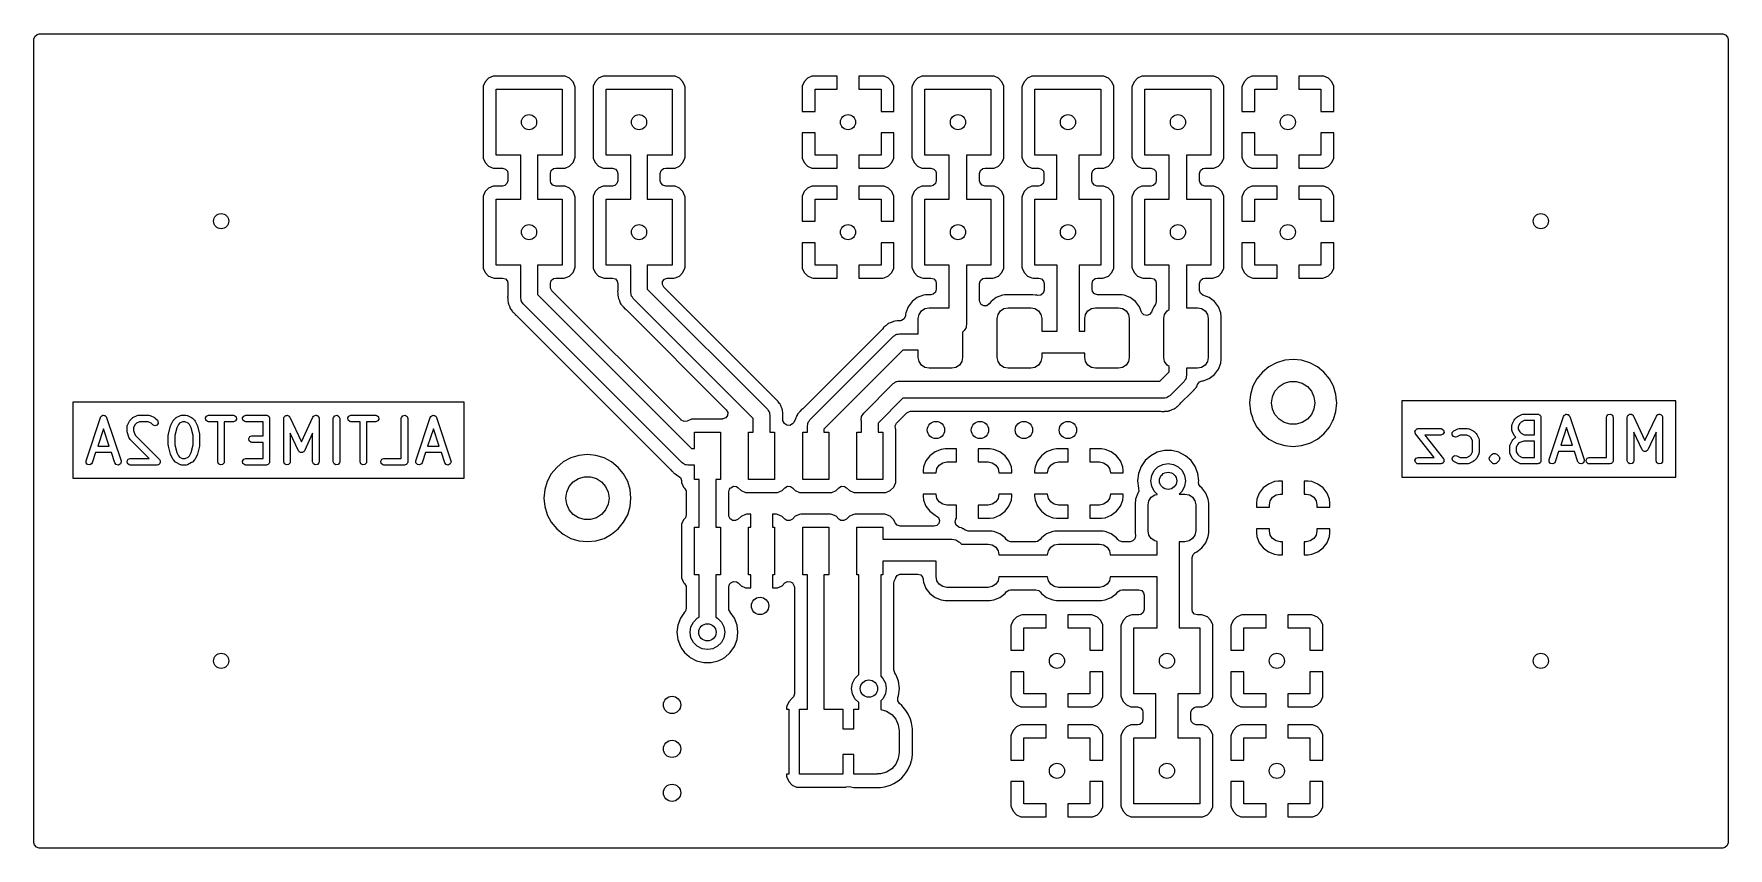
# Model space of a CAD drawing. Extents: x 4.43 to 5.97, y -4.57 to -3.83.
import ezdxf

# ---------------------------------------------------------------- set-up
doc = ezdxf.new("R2010")
doc.units = 0
doc.header["$MEASUREMENT"] = 0
doc.layers.add('BLACK', color=7, linetype='CONTINUOUS')

msp = doc.modelspace()

# ---------------------------------------------------------------- linework, layer by layer
at = {"layer": 'BLACK', "linetype": 'CONTINUOUS'}
for p, q in [((4.4297, -3.83459), (4.43048, -3.83195)), ((4.4297, -4.04177), (4.4297, -3.83459)), ((4.43048, -3.83195), (4.43256, -3.83015)), ((4.43256, -3.83015), (4.43459, -3.8297)), ((4.43459, -3.8297), (5.96541, -3.8297)), ((5.96541, -3.8297), (5.96805, -3.83048)), ((5.96805, -3.83048), (5.96985, -3.83256)), ((5.96985, -3.83256), (5.9703, -3.83459)), ((5.9703, -3.83459), (5.9703, -4.56541)), ((4.83828, -3.87724), (4.83817, -3.87823)), ((4.83817, -3.87823), (4.83817, -3.94177)), ((4.84007, -3.8732), (4.83828, -3.87724)), ((4.83828, -3.87724), (4.83828, -3.87724)), ((4.8432, -3.87007), (4.84007, -3.8732)), ((4.84724, -3.86828), (4.8432, -3.87007)), ((4.84823, -3.86817), (4.84724, -3.86828)), ((4.84724, -3.86828), (4.84724, -3.86828)), ((4.91177, -3.86817), (4.84823, -3.86817)), ((4.84823, -3.86817), (4.84823, -3.86817)), ((4.85, -3.94), (4.85, -3.88)), ((4.85, -3.88), (4.91, -3.88)), ((4.91, -3.88), (4.91, -3.94)), ((4.91276, -3.86828), (4.91177, -3.86817)), ((4.9168, -3.87007), (4.91276, -3.86828)), ((4.91993, -3.8732), (4.9168, -3.87007)), ((4.9168, -3.87007), (4.9168, -3.87007)), ((4.92172, -3.87724), (4.91993, -3.8732)), ((4.92183, -3.87823), (4.92172, -3.87724)), ((4.92172, -3.87724), (4.92172, -3.87724)), ((4.92172, -3.87724), (4.92172, -3.87724)), ((4.92183, -3.94177), (4.92183, -3.87823)), ((4.92183, -3.87823), (4.92183, -3.87823)), ((4.93828, -3.87724), (4.93817, -3.87823)), ((4.93817, -3.87823), (4.93817, -3.94177)), ((4.94007, -3.8732), (4.93828, -3.87724)), ((4.93828, -3.87724), (4.93828, -3.87724)), ((4.9432, -3.87007), (4.94007, -3.8732)), ((4.94724, -3.86828), (4.9432, -3.87007)), ((4.94823, -3.86817), (4.94724, -3.86828)), ((4.94724, -3.86828), (4.94724, -3.86828)), ((5.01177, -3.86817), (4.94823, -3.86817)), ((4.94823, -3.86817), (4.94823, -3.86817)), ((4.95, -3.94), (4.95, -3.88)), ((4.95, -3.88), (5.01, -3.88)), ((5.01, -3.88), (5.01, -3.94)), ((5.01276, -3.86828), (5.01177, -3.86817)), ((5.0168, -3.87007), (5.01276, -3.86828)), ((5.01993, -3.8732), (5.0168, -3.87007)), ((5.0168, -3.87007), (5.0168, -3.87007)), ((5.02172, -3.87724), (5.01993, -3.8732)), ((5.02183, -3.87823), (5.02172, -3.87724)), ((5.02172, -3.87724), (5.02172, -3.87724)), ((5.02172, -3.87724), (5.02172, -3.87724)), ((5.02183, -3.90016), (5.02183, -3.87823)), ((5.02183, -3.87823), (5.02183, -3.87823)), ((5.1283, -3.87725), (5.12819, -3.87824)), ((5.12819, -3.87824), (5.12819, -3.90016)), ((5.13009, -3.87321), (5.1283, -3.87725)), ((5.1283, -3.87725), (5.1283, -3.87725)), ((5.13321, -3.87009), (5.13009, -3.87321)), ((5.13009, -3.87321), (5.13009, -3.87321)), ((5.13725, -3.8683), (5.13321, -3.87009)), ((5.13321, -3.87009), (5.13321, -3.87009)), ((5.13824, -3.86819), (5.13725, -3.8683)), ((5.13725, -3.8683), (5.13725, -3.8683)), ((5.16016, -3.86819), (5.13824, -3.86819)), ((5.13824, -3.86819), (5.13824, -3.86819)), ((5.14, -3.90016), (5.14, -3.88)), ((5.14, -3.88), (5.16016, -3.88)), ((5.16016, -3.88), (5.16016, -3.86819)), ((5.20176, -3.86819), (5.17984, -3.86819)), ((5.17984, -3.86819), (5.17984, -3.88)), ((5.17984, -3.88), (5.2, -3.88)), ((5.2, -3.88), (5.2, -3.90016)), ((5.20275, -3.8683), (5.20176, -3.86819)), ((5.20679, -3.87009), (5.20275, -3.8683)), ((5.20991, -3.87321), (5.20679, -3.87009)), ((5.20679, -3.87009), (5.20679, -3.87009)), ((5.2117, -3.87725), (5.20991, -3.87321)), ((5.20991, -3.87321), (5.20991, -3.87321)), ((5.21181, -3.87824), (5.2117, -3.87725)), ((5.2117, -3.87725), (5.2117, -3.87725)), ((5.21181, -3.90016), (5.21181, -3.87824)), ((5.21181, -3.87824), (5.21181, -3.87824)), ((5.22828, -3.87724), (5.22817, -3.87823)), ((5.22817, -3.87823), (5.22817, -3.94177)), ((5.23007, -3.8732), (5.22828, -3.87724)), ((5.22828, -3.87724), (5.22828, -3.87724)), ((5.2332, -3.87007), (5.23007, -3.8732)), ((5.23724, -3.86828), (5.2332, -3.87007)), ((5.23823, -3.86817), (5.23724, -3.86828)), ((5.23724, -3.86828), (5.23724, -3.86828)), ((5.30177, -3.86817), (5.23823, -3.86817)), ((5.23823, -3.86817), (5.23823, -3.86817)), ((5.24, -3.94), (5.24, -3.88)), ((5.24, -3.88), (5.3, -3.88)), ((5.3, -3.88), (5.3, -3.94)), ((5.30276, -3.86828), (5.30177, -3.86817)), ((5.3068, -3.87007), (5.30276, -3.86828)), ((5.30993, -3.8732), (5.3068, -3.87007)), ((5.3068, -3.87007), (5.3068, -3.87007)), ((5.31172, -3.87724), (5.30993, -3.8732)), ((5.31183, -3.87823), (5.31172, -3.87724)), ((5.31172, -3.87724), (5.31172, -3.87724)), ((5.31172, -3.87724), (5.31172, -3.87724)), ((5.31183, -3.94177), (5.31183, -3.87823)), ((5.31183, -3.87823), (5.31183, -3.87823)), ((5.32828, -3.87724), (5.32817, -3.87823)), ((5.32817, -3.87823), (5.32817, -3.94177)), ((5.33007, -3.8732), (5.32828, -3.87724)), ((5.32828, -3.87724), (5.32828, -3.87724)), ((5.3332, -3.87007), (5.33007, -3.8732)), ((5.33724, -3.86828), (5.3332, -3.87007)), ((5.33823, -3.86817), (5.33724, -3.86828)), ((5.33724, -3.86828), (5.33724, -3.86828)), ((5.40177, -3.86817), (5.33823, -3.86817)), ((5.33823, -3.86817), (5.33823, -3.86817)), ((5.34, -3.94), (5.34, -3.88)), ((5.34, -3.88), (5.4, -3.88)), ((5.4, -3.88), (5.4, -3.94)), ((5.40276, -3.86828), (5.40177, -3.86817)), ((5.4068, -3.87007), (5.40276, -3.86828)), ((5.40993, -3.8732), (5.4068, -3.87007)), ((5.4068, -3.87007), (5.4068, -3.87007)), ((5.41172, -3.87724), (5.40993, -3.8732)), ((5.41183, -3.87823), (5.41172, -3.87724)), ((5.41172, -3.87724), (5.41172, -3.87724)), ((5.41172, -3.87724), (5.41172, -3.87724)), ((5.41183, -3.94177), (5.41183, -3.87823)), ((5.41183, -3.87823), (5.41183, -3.87823)), ((5.42828, -3.87724), (5.42817, -3.87823)), ((5.42817, -3.87823), (5.42817, -3.94177)), ((5.43007, -3.8732), (5.42828, -3.87724)), ((5.42828, -3.87724), (5.42828, -3.87724)), ((5.4332, -3.87007), (5.43007, -3.8732)), ((5.43724, -3.86828), (5.4332, -3.87007)), ((5.43823, -3.86817), (5.43724, -3.86828)), ((5.43724, -3.86828), (5.43724, -3.86828)), ((5.50177, -3.86817), (5.43823, -3.86817)), ((5.43823, -3.86817), (5.43823, -3.86817)), ((5.44, -3.94), (5.44, -3.88)), ((5.44, -3.88), (5.5, -3.88)), ((5.5, -3.88), (5.5, -3.94)), ((5.50276, -3.86828), (5.50177, -3.86817)), ((5.5068, -3.87007), (5.50276, -3.86828)), ((5.50993, -3.8732), (5.5068, -3.87007)), ((5.5068, -3.87007), (5.5068, -3.87007)), ((5.51172, -3.87724), (5.50993, -3.8732)), ((5.51183, -3.87823), (5.51172, -3.87724)), ((5.51172, -3.87724), (5.51172, -3.87724)), ((5.51172, -3.87724), (5.51172, -3.87724)), ((5.51183, -3.90016), (5.51183, -3.87823)), ((5.51183, -3.87823), (5.51183, -3.87823)), ((5.5283, -3.87725), (5.52819, -3.87824)), ((5.52819, -3.87824), (5.52819, -3.90016)), ((5.53009, -3.87321), (5.5283, -3.87725)), ((5.5283, -3.87725), (5.5283, -3.87725)), ((5.53321, -3.87009), (5.53009, -3.87321)), ((5.53009, -3.87321), (5.53009, -3.87321)), ((5.53725, -3.8683), (5.53321, -3.87009)), ((5.53321, -3.87009), (5.53321, -3.87009)), ((5.53824, -3.86819), (5.53725, -3.8683)), ((5.53725, -3.8683), (5.53725, -3.8683)), ((5.56016, -3.86819), (5.53824, -3.86819)), ((5.53824, -3.86819), (5.53824, -3.86819)), ((5.54, -3.90016), (5.54, -3.88)), ((5.54, -3.88), (5.56016, -3.88)), ((5.56016, -3.88), (5.56016, -3.86819)), ((5.60176, -3.86819), (5.57984, -3.86819)), ((5.57984, -3.86819), (5.57984, -3.88)), ((5.57984, -3.88), (5.6, -3.88)), ((5.6, -3.88), (5.6, -3.90016)), ((5.60275, -3.8683), (5.60176, -3.86819)), ((5.60679, -3.87009), (5.60275, -3.8683)), ((5.60991, -3.87321), (5.60679, -3.87009)), ((5.60679, -3.87009), (5.60679, -3.87009)), ((5.6117, -3.87725), (5.60991, -3.87321)), ((5.60991, -3.87321), (5.60991, -3.87321)), ((5.61181, -3.87824), (5.6117, -3.87725)), ((5.6117, -3.87725), (5.6117, -3.87725)), ((5.61181, -3.90016), (5.61181, -3.87824)), ((5.61181, -3.87824), (5.61181, -3.87824)), ((5.02183, -3.94177), (5.02183, -3.90016)), ((5.12819, -3.90016), (5.14, -3.90016)), ((5.2, -3.90016), (5.21181, -3.90016)), ((5.21181, -3.90016), (5.21181, -3.90016)), ((5.51183, -3.94177), (5.51183, -3.90016)), ((5.52819, -3.90016), (5.54, -3.90016)), ((5.6, -3.90016), (5.61181, -3.90016)), ((5.12819, -3.91984), (5.12819, -3.94176)), ((5.14, -3.91984), (5.12819, -3.91984)), ((5.14, -3.94), (5.14, -3.91984)), ((5.21181, -3.91984), (5.2, -3.91984)), ((5.2, -3.91984), (5.2, -3.94)), ((5.21181, -3.94176), (5.21181, -3.91984)), ((5.52819, -3.91984), (5.52819, -3.94176)), ((5.54, -3.91984), (5.52819, -3.91984)), ((5.54, -3.94), (5.54, -3.91984)), ((5.61181, -3.91984), (5.6, -3.91984)), ((5.6, -3.91984), (5.6, -3.94)), ((5.61181, -3.94176), (5.61181, -3.91984)), ((4.83817, -3.94177), (4.83817, -3.94177)), ((4.83817, -3.94177), (4.83828, -3.94276)), ((4.83828, -3.94276), (4.83828, -3.94276)), ((4.83828, -3.94276), (4.84007, -3.9468)), ((4.8725, -3.94), (4.85, -3.94)), ((4.8725, -3.98), (4.8725, -3.94)), ((4.91, -3.94), (4.8875, -3.94)), ((4.8875, -3.94), (4.8875, -3.98)), ((4.91993, -3.9468), (4.92172, -3.94276)), ((4.92172, -3.94276), (4.92183, -3.94177)), ((4.93817, -3.94177), (4.93817, -3.94177)), ((4.93817, -3.94177), (4.93828, -3.94276)), ((4.93828, -3.94276), (4.93828, -3.94276)), ((4.93828, -3.94276), (4.94007, -3.9468)), ((4.9725, -3.94), (4.95, -3.94)), ((4.9725, -3.98), (4.9725, -3.94)), ((5.01, -3.94), (4.9875, -3.94)), ((4.9875, -3.94), (4.9875, -3.98)), ((5.01993, -3.9468), (5.02172, -3.94276)), ((5.02172, -3.94276), (5.02183, -3.94177)), ((5.12819, -3.94176), (5.12819, -3.94176)), ((5.12819, -3.94176), (5.1283, -3.94275)), ((5.1283, -3.94275), (5.1283, -3.94275)), ((5.1283, -3.94275), (5.13009, -3.94679)), ((5.16016, -3.94), (5.14, -3.94)), ((5.16016, -3.95181), (5.16016, -3.94)), ((5.2, -3.94), (5.17984, -3.94)), ((5.17984, -3.94), (5.17984, -3.95181)), ((5.20991, -3.94679), (5.2117, -3.94275)), ((5.2117, -3.94275), (5.21181, -3.94176)), ((5.2117, -3.94275), (5.2117, -3.94275)), ((5.21181, -3.94176), (5.21181, -3.94176)), ((5.22817, -3.94177), (5.22817, -3.94177)), ((5.22817, -3.94177), (5.22828, -3.94276)), ((5.22828, -3.94276), (5.22828, -3.94276)), ((5.22828, -3.94276), (5.23007, -3.9468)), ((5.26213, -3.94), (5.24, -3.94)), ((5.26213, -3.98), (5.26213, -3.94)), ((5.3, -3.94), (5.27787, -3.94)), ((5.27787, -3.94), (5.27787, -3.98)), ((5.30993, -3.9468), (5.31172, -3.94276)), ((5.31172, -3.94276), (5.31183, -3.94177)), ((5.32817, -3.94177), (5.32817, -3.94177)), ((5.32817, -3.94177), (5.32828, -3.94276)), ((5.32828, -3.94276), (5.32828, -3.94276)), ((5.32828, -3.94276), (5.33007, -3.9468)), ((5.36, -3.94), (5.34, -3.94)), ((5.36, -3.98), (5.36, -3.94)), ((5.4, -3.94), (5.38, -3.94)), ((5.38, -3.94), (5.38, -3.98)), ((5.40993, -3.9468), (5.41172, -3.94276)), ((5.41172, -3.94276), (5.41183, -3.94177)), ((5.42817, -3.94177), (5.42817, -3.94177)), ((5.42817, -3.94177), (5.42828, -3.94276)), ((5.42828, -3.94276), (5.42828, -3.94276)), ((5.42828, -3.94276), (5.43007, -3.9468)), ((5.46213, -3.94), (5.44, -3.94)), ((5.46213, -3.98), (5.46213, -3.94)), ((5.5, -3.94), (5.47787, -3.94)), ((5.47787, -3.94), (5.47787, -3.98)), ((5.50993, -3.9468), (5.51172, -3.94276)), ((5.51172, -3.94276), (5.51183, -3.94177)), ((5.52819, -3.94176), (5.52819, -3.94176)), ((5.52819, -3.94176), (5.5283, -3.94275)), ((5.5283, -3.94275), (5.5283, -3.94275)), ((5.5283, -3.94275), (5.53009, -3.94679)), ((5.56016, -3.94), (5.54, -3.94)), ((5.56016, -3.95181), (5.56016, -3.94)), ((5.6, -3.94), (5.57984, -3.94)), ((5.57984, -3.94), (5.57984, -3.95181)), ((5.60991, -3.94679), (5.6117, -3.94275)), ((5.6117, -3.94275), (5.61181, -3.94176)), ((5.6117, -3.94275), (5.6117, -3.94275)), ((5.61181, -3.94176), (5.61181, -3.94176)), ((4.84007, -3.9468), (4.84007, -3.9468)), ((4.84007, -3.9468), (4.8432, -3.94993)), ((4.8432, -3.94993), (4.84724, -3.95172)), ((4.84724, -3.95172), (4.84823, -3.95183)), ((4.84823, -3.95183), (4.85579, -3.95183)), ((4.85579, -3.95183), (4.85843, -3.95261)), ((4.85843, -3.95261), (4.86023, -3.95468)), ((4.86023, -3.95468), (4.86067, -3.95671)), ((4.86067, -3.95671), (4.86067, -3.96329)), ((4.89933, -3.95671), (4.90011, -3.95407)), ((4.89933, -3.96329), (4.89933, -3.95671)), ((4.90011, -3.95407), (4.90218, -3.95227)), ((4.90218, -3.95227), (4.90421, -3.95183)), ((4.90421, -3.95183), (4.91177, -3.95183)), ((4.91177, -3.95183), (4.91276, -3.95172)), ((4.91177, -3.95183), (4.91177, -3.95183)), ((4.91177, -3.95183), (4.91177, -3.95183)), ((4.91177, -3.95183), (4.91177, -3.95183)), ((4.91276, -3.95172), (4.9168, -3.94993)), ((4.91276, -3.95172), (4.91276, -3.95172)), ((4.91276, -3.95172), (4.91276, -3.95172)), ((4.9168, -3.94993), (4.91993, -3.9468)), ((4.94007, -3.9468), (4.94007, -3.9468)), ((4.94007, -3.9468), (4.9432, -3.94993)), ((4.9432, -3.94993), (4.94724, -3.95172)), ((4.94724, -3.95172), (4.94823, -3.95183)), ((4.94823, -3.95183), (4.95579, -3.95183)), ((4.95579, -3.95183), (4.95843, -3.95261)), ((4.95843, -3.95261), (4.96023, -3.95468)), ((4.96023, -3.95468), (4.96067, -3.95671)), ((4.96067, -3.95671), (4.96067, -3.96329)), ((4.99933, -3.95671), (5.00011, -3.95407)), ((4.99933, -3.96329), (4.99933, -3.95671)), ((5.00011, -3.95407), (5.00218, -3.95227)), ((5.00218, -3.95227), (5.00421, -3.95183)), ((5.00421, -3.95183), (5.01177, -3.95183)), ((5.01177, -3.95183), (5.01276, -3.95172)), ((5.01177, -3.95183), (5.01177, -3.95183)), ((5.01177, -3.95183), (5.01177, -3.95183)), ((5.01177, -3.95183), (5.01177, -3.95183)), ((5.01276, -3.95172), (5.0168, -3.94993)), ((5.01276, -3.95172), (5.01276, -3.95172)), ((5.01276, -3.95172), (5.01276, -3.95172)), ((5.0168, -3.94993), (5.01993, -3.9468)), ((5.13009, -3.94679), (5.13009, -3.94679)), ((5.13009, -3.94679), (5.13321, -3.94991)), ((5.13321, -3.94991), (5.13321, -3.94991)), ((5.13321, -3.94991), (5.13725, -3.9517)), ((5.13725, -3.9517), (5.13824, -3.95181)), ((5.13824, -3.95181), (5.16016, -3.95181)), ((5.16016, -3.95181), (5.16016, -3.95181)), ((5.17984, -3.95181), (5.17984, -3.95181)), ((5.17984, -3.95181), (5.20176, -3.95181)), ((5.20176, -3.95181), (5.20275, -3.9517)), ((5.20176, -3.95181), (5.20176, -3.95181)), ((5.20275, -3.9517), (5.20679, -3.94991)), ((5.20275, -3.9517), (5.20275, -3.9517)), ((5.20679, -3.94991), (5.20991, -3.94679)), ((5.20679, -3.94991), (5.20679, -3.94991)), ((5.20991, -3.94679), (5.20991, -3.94679)), ((5.23007, -3.9468), (5.23007, -3.9468)), ((5.23007, -3.9468), (5.2332, -3.94993)), ((5.2332, -3.94993), (5.23724, -3.95172)), ((5.23724, -3.95172), (5.23823, -3.95183)), ((5.23823, -3.95183), (5.24541, -3.95183)), ((5.24541, -3.95183), (5.24805, -3.95261)), ((5.24805, -3.95261), (5.24985, -3.95468)), ((5.24985, -3.95468), (5.2503, -3.95671)), ((5.2503, -3.95671), (5.2503, -3.96329)), ((5.2897, -3.95671), (5.29048, -3.95407)), ((5.2897, -3.96329), (5.2897, -3.95671)), ((5.29048, -3.95407), (5.29256, -3.95227)), ((5.29256, -3.95227), (5.29459, -3.95183)), ((5.29459, -3.95183), (5.30177, -3.95183)), ((5.30177, -3.95183), (5.30276, -3.95172)), ((5.30177, -3.95183), (5.30177, -3.95183)), ((5.30177, -3.95183), (5.30177, -3.95183)), ((5.30177, -3.95183), (5.30177, -3.95183)), ((5.30276, -3.95172), (5.3068, -3.94993)), ((5.30276, -3.95172), (5.30276, -3.95172)), ((5.30276, -3.95172), (5.30276, -3.95172)), ((5.3068, -3.94993), (5.30993, -3.9468)), ((5.33007, -3.9468), (5.33007, -3.9468)), ((5.33007, -3.9468), (5.3332, -3.94993)), ((5.3332, -3.94993), (5.33724, -3.95172)), ((5.33724, -3.95172), (5.33823, -3.95183)), ((5.33823, -3.95183), (5.34329, -3.95183)), ((5.34329, -3.95183), (5.34593, -3.95261)), ((5.34593, -3.95261), (5.34773, -3.95468)), ((5.34773, -3.95468), (5.34817, -3.95671)), ((5.34817, -3.95671), (5.34817, -3.96329)), ((5.39183, -3.95671), (5.39261, -3.95407)), ((5.39183, -3.96329), (5.39183, -3.95671)), ((5.39261, -3.95407), (5.39468, -3.95227)), ((5.39468, -3.95227), (5.39671, -3.95183)), ((5.39671, -3.95183), (5.40177, -3.95183)), ((5.40177, -3.95183), (5.40276, -3.95172)), ((5.40177, -3.95183), (5.40177, -3.95183)), ((5.40177, -3.95183), (5.40177, -3.95183)), ((5.40177, -3.95183), (5.40177, -3.95183)), ((5.40276, -3.95172), (5.4068, -3.94993)), ((5.40276, -3.95172), (5.40276, -3.95172)), ((5.40276, -3.95172), (5.40276, -3.95172)), ((5.4068, -3.94993), (5.40993, -3.9468)), ((5.43007, -3.9468), (5.43007, -3.9468)), ((5.43007, -3.9468), (5.4332, -3.94993)), ((5.4332, -3.94993), (5.43724, -3.95172)), ((5.43724, -3.95172), (5.43823, -3.95183)), ((5.43823, -3.95183), (5.44541, -3.95183)), ((5.44541, -3.95183), (5.44805, -3.95261)), ((5.44805, -3.95261), (5.44985, -3.95468)), ((5.44985, -3.95468), (5.4503, -3.95671)), ((5.4503, -3.95671), (5.4503, -3.96329)), ((5.4897, -3.95671), (5.49048, -3.95407)), ((5.4897, -3.96329), (5.4897, -3.95671)), ((5.49048, -3.95407), (5.49256, -3.95227)), ((5.49256, -3.95227), (5.49459, -3.95183)), ((5.49459, -3.95183), (5.50177, -3.95183)), ((5.50177, -3.95183), (5.50276, -3.95172)), ((5.50177, -3.95183), (5.50177, -3.95183)), ((5.50177, -3.95183), (5.50177, -3.95183)), ((5.50177, -3.95183), (5.50177, -3.95183)), ((5.50276, -3.95172), (5.5068, -3.94993)), ((5.50276, -3.95172), (5.50276, -3.95172)), ((5.50276, -3.95172), (5.50276, -3.95172)), ((5.5068, -3.94993), (5.50993, -3.9468)), ((5.53009, -3.94679), (5.53009, -3.94679)), ((5.53009, -3.94679), (5.53321, -3.94991)), ((5.53321, -3.94991), (5.53321, -3.94991)), ((5.53321, -3.94991), (5.53725, -3.9517)), ((5.53725, -3.9517), (5.53824, -3.95181)), ((5.53824, -3.95181), (5.56016, -3.95181)), ((5.56016, -3.95181), (5.56016, -3.95181)), ((5.57984, -3.95181), (5.60176, -3.95181)), ((5.60176, -3.95181), (5.60275, -3.9517)), ((5.60176, -3.95181), (5.60176, -3.95181)), ((5.60275, -3.9517), (5.60679, -3.94991)), ((5.60275, -3.9517), (5.60275, -3.9517)), ((5.60679, -3.94991), (5.60991, -3.94679)), ((5.60679, -3.94991), (5.60679, -3.94991)), ((5.60991, -3.94679), (5.60991, -3.94679)), ((4.84007, -3.9732), (4.83828, -3.97724)), ((4.8432, -3.97007), (4.84007, -3.9732)), ((4.84724, -3.96828), (4.8432, -3.97007)), ((4.84823, -3.96817), (4.84724, -3.96828)), ((4.84724, -3.96828), (4.84724, -3.96828)), ((4.85579, -3.96817), (4.84823, -3.96817)), ((4.84823, -3.96817), (4.84823, -3.96817)), ((4.85782, -3.96773), (4.85579, -3.96817)), ((4.85989, -3.96593), (4.85782, -3.96773)), ((4.86067, -3.96329), (4.85989, -3.96593)), ((4.89977, -3.96532), (4.89933, -3.96329)), ((4.90157, -3.96739), (4.89977, -3.96532)), ((4.90421, -3.96817), (4.90157, -3.96739)), ((4.91177, -3.96817), (4.90421, -3.96817)), ((4.91276, -3.96828), (4.91177, -3.96817)), ((4.91177, -3.96817), (4.91177, -3.96817)), ((4.9168, -3.97007), (4.91276, -3.96828)), ((4.91993, -3.9732), (4.9168, -3.97007)), ((4.9168, -3.97007), (4.9168, -3.97007)), ((4.92172, -3.97724), (4.91993, -3.9732)), ((4.94007, -3.9732), (4.93828, -3.97724)), ((4.9432, -3.97007), (4.94007, -3.9732)), ((4.94724, -3.96828), (4.9432, -3.97007)), ((4.94823, -3.96817), (4.94724, -3.96828)), ((4.94724, -3.96828), (4.94724, -3.96828)), ((4.95579, -3.96817), (4.94823, -3.96817)), ((4.94823, -3.96817), (4.94823, -3.96817)), ((4.95782, -3.96773), (4.95579, -3.96817)), ((4.95989, -3.96593), (4.95782, -3.96773)), ((4.96067, -3.96329), (4.95989, -3.96593)), ((4.99977, -3.96532), (4.99933, -3.96329)), ((5.00157, -3.96739), (4.99977, -3.96532)), ((5.00421, -3.96817), (5.00157, -3.96739)), ((5.01177, -3.96817), (5.00421, -3.96817)), ((5.01276, -3.96828), (5.01177, -3.96817)), ((5.01177, -3.96817), (5.01177, -3.96817)), ((5.0168, -3.97007), (5.01276, -3.96828)), ((5.01993, -3.9732), (5.0168, -3.97007)), ((5.0168, -3.97007), (5.0168, -3.97007)), ((5.02172, -3.97724), (5.01993, -3.9732)), ((5.13009, -3.97321), (5.1283, -3.97725)), ((5.13321, -3.97009), (5.13009, -3.97321)), ((5.13009, -3.97321), (5.13009, -3.97321)), ((5.13725, -3.9683), (5.13321, -3.97009)), ((5.13321, -3.97009), (5.13321, -3.97009)), ((5.13824, -3.96819), (5.13725, -3.9683)), ((5.13725, -3.9683), (5.13725, -3.9683)), ((5.16016, -3.96819), (5.13824, -3.96819)), ((5.13824, -3.96819), (5.13824, -3.96819)), ((5.16016, -3.98), (5.16016, -3.96819)), ((5.20176, -3.96819), (5.17984, -3.96819)), ((5.17984, -3.96819), (5.17984, -3.98)), ((5.20275, -3.9683), (5.20176, -3.96819)), ((5.20679, -3.97009), (5.20275, -3.9683)), ((5.20991, -3.97321), (5.20679, -3.97009)), ((5.20679, -3.97009), (5.20679, -3.97009)), ((5.2117, -3.97725), (5.20991, -3.97321)), ((5.20991, -3.97321), (5.20991, -3.97321)), ((5.23007, -3.9732), (5.22828, -3.97724)), ((5.2332, -3.97007), (5.23007, -3.9732)), ((5.23724, -3.96828), (5.2332, -3.97007)), ((5.23823, -3.96817), (5.23724, -3.96828)), ((5.23724, -3.96828), (5.23724, -3.96828)), ((5.24541, -3.96817), (5.23823, -3.96817)), ((5.23823, -3.96817), (5.23823, -3.96817)), ((5.24744, -3.96773), (5.24541, -3.96817)), ((5.24952, -3.96593), (5.24744, -3.96773)), ((5.2503, -3.96329), (5.24952, -3.96593)), ((5.29015, -3.96532), (5.2897, -3.96329)), ((5.29195, -3.96739), (5.29015, -3.96532)), ((5.29459, -3.96817), (5.29195, -3.96739)), ((5.30177, -3.96817), (5.29459, -3.96817)), ((5.30276, -3.96828), (5.30177, -3.96817)), ((5.30177, -3.96817), (5.30177, -3.96817)), ((5.3068, -3.97007), (5.30276, -3.96828)), ((5.30993, -3.9732), (5.3068, -3.97007)), ((5.3068, -3.97007), (5.3068, -3.97007)), ((5.31172, -3.97724), (5.30993, -3.9732)), ((5.33007, -3.9732), (5.32828, -3.97724)), ((5.3332, -3.97007), (5.33007, -3.9732)), ((5.33724, -3.96828), (5.3332, -3.97007)), ((5.33823, -3.96817), (5.33724, -3.96828)), ((5.33724, -3.96828), (5.33724, -3.96828)), ((5.34329, -3.96817), (5.33823, -3.96817)), ((5.33823, -3.96817), (5.33823, -3.96817)), ((5.34532, -3.96773), (5.34329, -3.96817)), ((5.34739, -3.96593), (5.34532, -3.96773)), ((5.34817, -3.96329), (5.34739, -3.96593)), ((5.39227, -3.96532), (5.39183, -3.96329)), ((5.39407, -3.96739), (5.39227, -3.96532)), ((5.39671, -3.96817), (5.39407, -3.96739)), ((5.40177, -3.96817), (5.39671, -3.96817)), ((5.40276, -3.96828), (5.40177, -3.96817)), ((5.40177, -3.96817), (5.40177, -3.96817)), ((5.4068, -3.97007), (5.40276, -3.96828)), ((5.40993, -3.9732), (5.4068, -3.97007)), ((5.4068, -3.97007), (5.4068, -3.97007)), ((5.41172, -3.97724), (5.40993, -3.9732)), ((5.43007, -3.9732), (5.42828, -3.97724)), ((5.4332, -3.97007), (5.43007, -3.9732)), ((5.43724, -3.96828), (5.4332, -3.97007)), ((5.43823, -3.96817), (5.43724, -3.96828)), ((5.43724, -3.96828), (5.43724, -3.96828)), ((5.44541, -3.96817), (5.43823, -3.96817)), ((5.43823, -3.96817), (5.43823, -3.96817)), ((5.44744, -3.96773), (5.44541, -3.96817)), ((5.44952, -3.96593), (5.44744, -3.96773)), ((5.4503, -3.96329), (5.44952, -3.96593)), ((5.49015, -3.96532), (5.4897, -3.96329)), ((5.49195, -3.96739), (5.49015, -3.96532)), ((5.49459, -3.96817), (5.49195, -3.96739)), ((5.50177, -3.96817), (5.49459, -3.96817)), ((5.50276, -3.96828), (5.50177, -3.96817)), ((5.50177, -3.96817), (5.50177, -3.96817)), ((5.5068, -3.97007), (5.50276, -3.96828)), ((5.50993, -3.9732), (5.5068, -3.97007)), ((5.5068, -3.97007), (5.5068, -3.97007)), ((5.51172, -3.97724), (5.50993, -3.9732)), ((5.53009, -3.97321), (5.5283, -3.97725)), ((5.53321, -3.97009), (5.53009, -3.97321)), ((5.53009, -3.97321), (5.53009, -3.97321)), ((5.53725, -3.9683), (5.53321, -3.97009)), ((5.53321, -3.97009), (5.53321, -3.97009)), ((5.53824, -3.96819), (5.53725, -3.9683)), ((5.53725, -3.9683), (5.53725, -3.9683)), ((5.56016, -3.96819), (5.53824, -3.96819)), ((5.53824, -3.96819), (5.53824, -3.96819)), ((5.56016, -3.98), (5.56016, -3.96819)), ((5.60176, -3.96819), (5.57984, -3.96819)), ((5.57984, -3.96819), (5.57984, -3.98)), ((5.60275, -3.9683), (5.60176, -3.96819)), ((5.60679, -3.97009), (5.60275, -3.9683)), ((5.60991, -3.97321), (5.60679, -3.97009)), ((5.60679, -3.97009), (5.60679, -3.97009)), ((5.6117, -3.97725), (5.60991, -3.97321)), ((5.60991, -3.97321), (5.60991, -3.97321)), ((4.83828, -3.97724), (4.83817, -3.97823)), ((4.83817, -3.97823), (4.83817, -4.04177)), ((4.83828, -3.97724), (4.83828, -3.97724)), ((4.85, -4.04), (4.85, -3.98)), ((4.85, -3.98), (4.8725, -3.98)), ((4.8875, -3.98), (4.91, -3.98)), ((4.91, -3.98), (4.91, -4.04)), ((4.92183, -3.97823), (4.92172, -3.97724)), ((4.92172, -3.97724), (4.92172, -3.97724)), ((4.92172, -3.97724), (4.92172, -3.97724)), ((4.92183, -4.04177), (4.92183, -3.97823)), ((4.92183, -3.97823), (4.92183, -3.97823)), ((4.93828, -3.97724), (4.93817, -3.97823)), ((4.93817, -3.97823), (4.93817, -4.04177)), ((4.93828, -3.97724), (4.93828, -3.97724)), ((4.95, -4.04), (4.95, -3.98)), ((4.95, -3.98), (4.9725, -3.98)), ((4.9875, -3.98), (5.01, -3.98)), ((5.01, -3.98), (5.01, -4.04)), ((5.02183, -3.97823), (5.02172, -3.97724)), ((5.02172, -3.97724), (5.02172, -3.97724)), ((5.02172, -3.97724), (5.02172, -3.97724)), ((5.02183, -4.00016), (5.02183, -3.97823)), ((5.02183, -3.97823), (5.02183, -3.97823)), ((5.1283, -3.97725), (5.12819, -3.97824)), ((5.12819, -3.97824), (5.12819, -4.00016)), ((5.1283, -3.97725), (5.1283, -3.97725)), ((5.14, -4.00016), (5.14, -3.98)), ((5.14, -3.98), (5.16016, -3.98)), ((5.17984, -3.98), (5.2, -3.98)), ((5.2, -3.98), (5.2, -4.00016)), ((5.21181, -3.97824), (5.2117, -3.97725)), ((5.2117, -3.97725), (5.2117, -3.97725)), ((5.21181, -4.00016), (5.21181, -3.97824)), ((5.21181, -3.97824), (5.21181, -3.97824)), ((5.22828, -3.97724), (5.22817, -3.97823)), ((5.22817, -3.97823), (5.22817, -4.04177)), ((5.22828, -3.97724), (5.22828, -3.97724)), ((5.24, -4.04), (5.24, -3.98)), ((5.24, -3.98), (5.26213, -3.98)), ((5.27787, -3.98), (5.3, -3.98)), ((5.3, -3.98), (5.3, -4.04)), ((5.31183, -3.97823), (5.31172, -3.97724)), ((5.31172, -3.97724), (5.31172, -3.97724)), ((5.31172, -3.97724), (5.31172, -3.97724)), ((5.31183, -4.04177), (5.31183, -3.97823)), ((5.31183, -3.97823), (5.31183, -3.97823)), ((5.32828, -3.97724), (5.32817, -3.97823)), ((5.32817, -3.97823), (5.32817, -4.04177)), ((5.32828, -3.97724), (5.32828, -3.97724)), ((5.34, -4.04), (5.34, -3.98)), ((5.34, -3.98), (5.36, -3.98)), ((5.38, -3.98), (5.4, -3.98)), ((5.4, -3.98), (5.4, -4.04)), ((5.41183, -3.97823), (5.41172, -3.97724)), ((5.41172, -3.97724), (5.41172, -3.97724)), ((5.41172, -3.97724), (5.41172, -3.97724)), ((5.41183, -4.04177), (5.41183, -3.97823)), ((5.41183, -3.97823), (5.41183, -3.97823)), ((5.42828, -3.97724), (5.42817, -3.97823)), ((5.42817, -3.97823), (5.42817, -4.04177)), ((5.42828, -3.97724), (5.42828, -3.97724)), ((5.44, -4.04), (5.44, -3.98)), ((5.44, -3.98), (5.46213, -3.98)), ((5.47787, -3.98), (5.5, -3.98)), ((5.5, -3.98), (5.5, -4.04)), ((5.51183, -3.97823), (5.51172, -3.97724)), ((5.51172, -3.97724), (5.51172, -3.97724)), ((5.51172, -3.97724), (5.51172, -3.97724)), ((5.51183, -4.00016), (5.51183, -3.97823)), ((5.51183, -3.97823), (5.51183, -3.97823)), ((5.5283, -3.97725), (5.52819, -3.97824)), ((5.52819, -3.97824), (5.52819, -4.00016)), ((5.5283, -3.97725), (5.5283, -3.97725)), ((5.54, -4.00016), (5.54, -3.98)), ((5.54, -3.98), (5.56016, -3.98)), ((5.57984, -3.98), (5.6, -3.98)), ((5.6, -3.98), (5.6, -4.00016)), ((5.61181, -3.97824), (5.6117, -3.97725)), ((5.6117, -3.97725), (5.6117, -3.97725)), ((5.61181, -4.00016), (5.61181, -3.97824)), ((5.61181, -3.97824), (5.61181, -3.97824)), ((5.02183, -4.04177), (5.02183, -4.00016)), ((5.12819, -4.00016), (5.14, -4.00016)), ((5.2, -4.00016), (5.21181, -4.00016)), ((5.51183, -4.04177), (5.51183, -4.00016)), ((5.52819, -4.00016), (5.54, -4.00016)), ((5.6, -4.00016), (5.61181, -4.00016)), ((5.12819, -4.01984), (5.12819, -4.04176)), ((5.14, -4.01984), (5.12819, -4.01984)), ((5.14, -4.04), (5.14, -4.01984)), ((5.21181, -4.01984), (5.2, -4.01984)), ((5.2, -4.01984), (5.2, -4.04)), ((5.21181, -4.04176), (5.21181, -4.01984)), ((5.52819, -4.01984), (5.52819, -4.04176)), ((5.54, -4.01984), (5.52819, -4.01984)), ((5.54, -4.04), (5.54, -4.01984)), ((5.61181, -4.01984), (5.6, -4.01984)), ((5.6, -4.01984), (5.6, -4.04)), ((5.61181, -4.04176), (5.61181, -4.01984)), ((4.4297, -4.16458), (4.4297, -4.04177)), ((4.83817, -4.04177), (4.83817, -4.04177)), ((4.83817, -4.04177), (4.83828, -4.04276)), ((4.83828, -4.04276), (4.83828, -4.04276)), ((4.83828, -4.04276), (4.84007, -4.0468)), ((4.84007, -4.0468), (4.84007, -4.0468)), ((4.84007, -4.0468), (4.8432, -4.04993)), ((4.8432, -4.04993), (4.84724, -4.05172)), ((4.84724, -4.05172), (4.84823, -4.05183)), ((4.8725, -4.04), (4.85, -4.04)), ((4.8725, -4.07), (4.8725, -4.04)), ((4.91, -4.04), (4.8875, -4.04)), ((4.8875, -4.04), (4.8875, -4.06689)), ((4.91177, -4.05183), (4.91276, -4.05172)), ((4.91276, -4.05172), (4.9168, -4.04993)), ((4.91276, -4.05172), (4.91276, -4.05172)), ((4.91276, -4.05172), (4.91276, -4.05172)), ((4.9168, -4.04993), (4.91993, -4.0468)), ((4.91993, -4.0468), (4.92172, -4.04276)), ((4.92172, -4.04276), (4.92183, -4.04177)), ((4.93817, -4.04177), (4.93817, -4.04177)), ((4.93817, -4.04177), (4.93828, -4.04276)), ((4.93828, -4.04276), (4.93828, -4.04276)), ((4.93828, -4.04276), (4.94007, -4.0468)), ((4.94007, -4.0468), (4.94007, -4.0468)), ((4.94007, -4.0468), (4.94007, -4.0468)), ((4.94007, -4.0468), (4.9432, -4.04993)), ((4.9432, -4.04993), (4.94724, -4.05172)), ((4.94724, -4.05172), (4.94823, -4.05183)), ((4.9725, -4.04), (4.95, -4.04)), ((4.9725, -4.065), (4.9725, -4.04)), ((5.01, -4.04), (4.9875, -4.04)), ((4.9875, -4.04), (4.9875, -4.06189)), ((5.01177, -4.05183), (5.01276, -4.05172)), ((5.01276, -4.05172), (5.0168, -4.04993)), ((5.01276, -4.05172), (5.01276, -4.05172)), ((5.01276, -4.05172), (5.01276, -4.05172)), ((5.0168, -4.04993), (5.01993, -4.0468)), ((5.01993, -4.0468), (5.02172, -4.04276)), ((5.02172, -4.04276), (5.02183, -4.04177)), ((5.12819, -4.04176), (5.12819, -4.04176)), ((5.12819, -4.04176), (5.1283, -4.04275)), ((5.1283, -4.04275), (5.1283, -4.04275)), ((5.1283, -4.04275), (5.13009, -4.04679)), ((5.13009, -4.04679), (5.13009, -4.04679)), ((5.13009, -4.04679), (5.13321, -4.04991)), ((5.13321, -4.04991), (5.13321, -4.04991)), ((5.13321, -4.04991), (5.13725, -4.0517)), ((5.13725, -4.0517), (5.13824, -4.05181)), ((5.16016, -4.04), (5.14, -4.04)), ((5.16016, -4.05181), (5.16016, -4.04)), ((5.2, -4.04), (5.17984, -4.04)), ((5.17984, -4.04), (5.17984, -4.05181)), ((5.20176, -4.05181), (5.20275, -4.0517)), ((5.20275, -4.0517), (5.20679, -4.04991)), ((5.20275, -4.0517), (5.20275, -4.0517)), ((5.20679, -4.04991), (5.20991, -4.04679)), ((5.20679, -4.04991), (5.20679, -4.04991)), ((5.20991, -4.04679), (5.2117, -4.04275)), ((5.20991, -4.04679), (5.20991, -4.04679)), ((5.2117, -4.04275), (5.21181, -4.04176)), ((5.2117, -4.04275), (5.2117, -4.04275)), ((5.21181, -4.04176), (5.21181, -4.04176)), ((5.22817, -4.04177), (5.22817, -4.04177)), ((5.22817, -4.04177), (5.22828, -4.04276)), ((5.22828, -4.04276), (5.22828, -4.04276)), ((5.22828, -4.04276), (5.23007, -4.0468)), ((5.23007, -4.0468), (5.23007, -4.0468)), ((5.23007, -4.0468), (5.2332, -4.04993)), ((5.2332, -4.04993), (5.23724, -4.05172)), ((5.23724, -4.05172), (5.23823, -4.05183)), ((5.26213, -4.04), (5.24, -4.04)), ((5.26213, -4.07874), (5.26213, -4.04)), ((5.3, -4.04), (5.27787, -4.04)), ((5.27787, -4.04), (5.27787, -4.09407)), ((5.30177, -4.05183), (5.30276, -4.05172)), ((5.30276, -4.05172), (5.3068, -4.04993)), ((5.30276, -4.05172), (5.30276, -4.05172)), ((5.30276, -4.05172), (5.30276, -4.05172)), ((5.3068, -4.04993), (5.30993, -4.0468)), ((5.30993, -4.0468), (5.31172, -4.04276)), ((5.31172, -4.04276), (5.31183, -4.04177)), ((5.32817, -4.04177), (5.32817, -4.04177)), ((5.32817, -4.04177), (5.32828, -4.04276)), ((5.32828, -4.04276), (5.32828, -4.04276)), ((5.32828, -4.04276), (5.33007, -4.0468)), ((5.33007, -4.0468), (5.33007, -4.0468)), ((5.33007, -4.0468), (5.3332, -4.04993)), ((5.3332, -4.04993), (5.33724, -4.05172)), ((5.33724, -4.05172), (5.33823, -4.05183)), ((5.36008, -4.04), (5.34, -4.04)), ((5.36008, -4.1), (5.36008, -4.04)), ((5.4, -4.04), (5.38008, -4.04)), ((5.38008, -4.04), (5.38008, -4.1)), ((5.40177, -4.05183), (5.40276, -4.05172)), ((5.40276, -4.05172), (5.4068, -4.04993)), ((5.40276, -4.05172), (5.40276, -4.05172)), ((5.40276, -4.05172), (5.40276, -4.05172)), ((5.4068, -4.04993), (5.40993, -4.0468)), ((5.40993, -4.0468), (5.41172, -4.04276)), ((5.41172, -4.04276), (5.41183, -4.04177)), ((5.42817, -4.04177), (5.42817, -4.04177)), ((5.42817, -4.04177), (5.42828, -4.04276)), ((5.42828, -4.04276), (5.42828, -4.04276)), ((5.42828, -4.04276), (5.43007, -4.0468)), ((5.43007, -4.0468), (5.43007, -4.0468)), ((5.43007, -4.0468), (5.4332, -4.04993)), ((5.4332, -4.04993), (5.43724, -4.05172)), ((5.43724, -4.05172), (5.43823, -4.05183)), ((5.46213, -4.04), (5.44, -4.04)), ((5.46213, -4.08025), (5.46213, -4.04)), ((5.5, -4.04), (5.47787, -4.04)), ((5.47787, -4.04), (5.47787, -4.07874)), ((5.50177, -4.05183), (5.50276, -4.05172)), ((5.50276, -4.05172), (5.5068, -4.04993)), ((5.50276, -4.05172), (5.50276, -4.05172)), ((5.50276, -4.05172), (5.50276, -4.05172)), ((5.5068, -4.04993), (5.50993, -4.0468)), ((5.50993, -4.0468), (5.51172, -4.04276)), ((5.51172, -4.04276), (5.51183, -4.04177)), ((5.52819, -4.04176), (5.52819, -4.04176)), ((5.52819, -4.04176), (5.5283, -4.04275)), ((5.5283, -4.04275), (5.5283, -4.04275)), ((5.5283, -4.04275), (5.53009, -4.04679)), ((5.53009, -4.04679), (5.53009, -4.04679)), ((5.53009, -4.04679), (5.53321, -4.04991)), ((5.53321, -4.04991), (5.53321, -4.04991)), ((5.53321, -4.04991), (5.53725, -4.0517)), ((5.53725, -4.0517), (5.53824, -4.05181)), ((5.56016, -4.04), (5.54, -4.04)), ((5.56016, -4.05181), (5.56016, -4.04)), ((5.6, -4.04), (5.57984, -4.04)), ((5.57984, -4.04), (5.57984, -4.05181)), ((5.60176, -4.05181), (5.60275, -4.0517)), ((5.60275, -4.0517), (5.60679, -4.04991)), ((5.60275, -4.0517), (5.60275, -4.0517)), ((5.60679, -4.04991), (5.60991, -4.04679)), ((5.60679, -4.04991), (5.60679, -4.04991)), ((5.60991, -4.04679), (5.6117, -4.04275)), ((5.60991, -4.04679), (5.60991, -4.04679)), ((5.6117, -4.04275), (5.61181, -4.04176)), ((5.6117, -4.04275), (5.6117, -4.04275)), ((5.61181, -4.04176), (5.61181, -4.04176)), ((4.84823, -4.05183), (4.85579, -4.05183)), ((4.85579, -4.05183), (4.85843, -4.05261)), ((4.85843, -4.05261), (4.86023, -4.05468)), ((4.86023, -4.05468), (4.86067, -4.05671)), ((4.86067, -4.05671), (4.86067, -4.0674)), ((4.8875, -4.06689), (5.02757, -4.20696)), ((4.89933, -4.05671), (4.90011, -4.05407)), ((4.89933, -4.05997), (4.89933, -4.05671)), ((4.89944, -4.06101), (4.89933, -4.05997)), ((4.90076, -4.06342), (4.89944, -4.06101)), ((4.90011, -4.05407), (4.90218, -4.05227)), ((5.0182, -4.18086), (4.90076, -4.06342)), ((4.90218, -4.05227), (4.90421, -4.05183)), ((4.90421, -4.05183), (4.91177, -4.05183)), ((4.91177, -4.05183), (4.91177, -4.05183)), ((4.91177, -4.05183), (4.91177, -4.05183)), ((4.91177, -4.05183), (4.91177, -4.05183)), ((4.94823, -4.05183), (4.95579, -4.05183)), ((4.95579, -4.05183), (4.95843, -4.05261)), ((4.95843, -4.05261), (4.96023, -4.05468)), ((4.96023, -4.05468), (4.96067, -4.05671)), ((4.96056, -4.06343), (4.96052, -4.06361)), ((4.96052, -4.06361), (4.96052, -4.06361)), ((4.96052, -4.06361), (4.96052, -4.06361)), ((4.96052, -4.06361), (4.96066, -4.0656)), ((4.96067, -4.0624), (4.96056, -4.06343)), ((4.96066, -4.0656), (4.96067, -4.06578)), ((4.96067, -4.05671), (4.96067, -4.0624)), ((4.96067, -4.06578), (4.96067, -4.06638)), ((4.96067, -4.06638), (4.96067, -4.06638)), ((4.96067, -4.06638), (4.96076, -4.06698)), ((4.96076, -4.06698), (4.96077, -4.06715)), ((4.96077, -4.06715), (4.96092, -4.06915)), ((4.97278, -4.06623), (4.9725, -4.065)), ((4.97292, -4.06748), (4.97278, -4.06623)), ((4.9875, -4.06189), (5.0967, -4.17109)), ((5.00118, -4.05775), (5.00138, -4.05501)), ((5.0025, -4.06016), (5.00118, -4.05775)), ((5.00138, -4.05501), (5.00303, -4.0528)), ((5.10322, -4.16088), (5.0025, -4.06016)), ((5.00303, -4.0528), (5.00561, -4.05184)), ((5.00561, -4.05184), (5.00595, -4.05183)), ((5.00595, -4.05183), (5.01177, -4.05183)), ((5.01177, -4.05183), (5.01177, -4.05183)), ((5.01177, -4.05183), (5.01177, -4.05183)), ((5.01177, -4.05183), (5.01177, -4.05183)), ((5.13824, -4.05181), (5.16016, -4.05181)), ((5.16016, -4.05181), (5.16016, -4.05181)), ((5.17984, -4.05181), (5.17984, -4.05181)), ((5.17984, -4.05181), (5.20176, -4.05181)), ((5.20176, -4.05181), (5.20176, -4.05181)), ((5.23823, -4.05183), (5.24541, -4.05183)), ((5.24051, -4.06709), (5.23856, -4.06733)), ((5.24204, -4.06691), (5.24051, -4.06709)), ((5.24541, -4.06691), (5.24204, -4.06691)), ((5.24541, -4.05183), (5.24805, -4.05261)), ((5.24744, -4.06647), (5.24541, -4.06691)), ((5.24952, -4.06467), (5.24744, -4.06647)), ((5.24805, -4.05261), (5.24985, -4.05468)), ((5.2503, -4.06203), (5.24952, -4.06467)), ((5.24985, -4.05468), (5.2503, -4.05671)), ((5.2503, -4.05671), (5.2503, -4.06203)), ((5.2897, -4.05671), (5.29048, -4.05407)), ((5.2897, -4.07233), (5.2897, -4.05671)), ((5.29048, -4.05407), (5.29256, -4.05227)), ((5.29256, -4.05227), (5.29459, -4.05183)), ((5.29459, -4.05183), (5.30177, -4.05183)), ((5.30177, -4.05183), (5.30177, -4.05183)), ((5.30177, -4.05183), (5.30177, -4.05183)), ((5.30177, -4.05183), (5.30177, -4.05183)), ((5.31236, -4.06709), (5.31041, -4.06733)), ((5.31389, -4.06691), (5.31236, -4.06709)), ((5.33796, -4.06691), (5.31389, -4.06691)), ((5.34044, -4.06721), (5.33796, -4.06691)), ((5.33823, -4.05183), (5.34337, -4.05183)), ((5.34337, -4.05183), (5.34601, -4.05261)), ((5.34747, -4.06548), (5.34539, -4.06728)), ((5.34601, -4.05261), (5.34781, -4.05468)), ((5.34825, -4.06284), (5.34747, -4.06548)), ((5.34781, -4.05468), (5.34825, -4.05671)), ((5.34825, -4.05671), (5.34825, -4.06284)), ((5.39191, -4.05671), (5.39268, -4.05407)), ((5.39191, -4.06203), (5.39191, -4.05671)), ((5.39235, -4.06406), (5.39191, -4.06203)), ((5.39415, -4.06613), (5.39235, -4.06406)), ((5.39268, -4.05407), (5.39476, -4.05227)), ((5.39679, -4.06691), (5.39415, -4.06613)), ((5.39476, -4.05227), (5.39679, -4.05183)), ((5.39679, -4.05183), (5.40177, -4.05183)), ((5.41754, -4.06691), (5.39679, -4.06691)), ((5.40177, -4.05183), (5.40177, -4.05183)), ((5.40177, -4.05183), (5.40177, -4.05183)), ((5.40177, -4.05183), (5.40177, -4.05183)), ((5.41923, -4.06711), (5.41754, -4.06691)), ((5.42103, -4.06733), (5.41923, -4.06711)), ((5.43823, -4.05183), (5.44541, -4.05183)), ((5.44541, -4.05183), (5.44805, -4.05261)), ((5.44805, -4.05261), (5.44985, -4.05468)), ((5.44985, -4.05468), (5.4503, -4.05671)), ((5.4503, -4.05671), (5.4503, -4.07314)), ((5.4897, -4.05671), (5.49048, -4.05407)), ((5.4897, -4.06275), (5.4897, -4.05671)), ((5.48971, -4.06301), (5.4897, -4.06275)), ((5.49062, -4.06561), (5.48971, -4.06301)), ((5.49048, -4.05407), (5.49256, -4.05227)), ((5.4928, -4.0673), (5.49062, -4.06561)), ((5.49256, -4.05227), (5.49459, -4.05183)), ((5.49459, -4.05183), (5.50177, -4.05183)), ((5.50177, -4.05183), (5.50177, -4.05183)), ((5.50177, -4.05183), (5.50177, -4.05183)), ((5.50177, -4.05183), (5.50177, -4.05183)), ((5.53824, -4.05181), (5.56016, -4.05181)), ((5.56016, -4.05181), (5.56016, -4.05181)), ((5.57984, -4.05181), (5.60176, -4.05181)), ((5.60176, -4.05181), (5.60176, -4.05181)), ((4.86056, -4.06843), (4.86052, -4.06861)), ((4.86052, -4.06861), (4.86052, -4.06861)), ((4.86052, -4.06861), (4.86052, -4.06861)), ((4.86052, -4.06861), (4.86066, -4.0706)), ((4.86067, -4.0674), (4.86056, -4.06843)), ((4.86066, -4.0706), (4.86067, -4.07078)), ((4.86067, -4.07078), (4.86067, -4.07138)), ((4.86067, -4.07138), (4.86067, -4.07138)), ((4.86067, -4.07138), (4.86076, -4.07198)), ((4.86076, -4.07198), (4.86077, -4.07215)), ((4.86077, -4.07215), (4.86092, -4.07415)), ((4.86092, -4.07415), (4.86092, -4.07415)), ((4.86092, -4.07415), (4.86098, -4.07432)), ((4.86098, -4.07432), (4.86124, -4.07533)), ((4.86124, -4.07533), (4.86126, -4.0755)), ((4.86126, -4.0755), (4.86126, -4.0755)), ((4.86126, -4.0755), (4.86126, -4.0755)), ((4.86126, -4.0755), (4.86129, -4.07556)), ((4.86129, -4.07556), (4.86209, -4.07732)), ((4.86209, -4.07732), (4.86216, -4.07748)), ((4.86216, -4.07748), (4.86286, -4.07936)), ((4.86286, -4.07936), (4.86286, -4.07936)), ((4.86286, -4.07936), (4.86296, -4.0795)), ((4.86296, -4.0795), (4.8635, -4.0804)), ((4.8635, -4.0804), (4.86357, -4.08056)), ((4.86357, -4.08056), (4.86488, -4.08207)), ((4.86488, -4.08207), (4.86499, -4.08221)), ((4.86499, -4.08221), (4.86535, -4.08269)), ((4.87278, -4.07123), (4.8725, -4.07)), ((4.87292, -4.07248), (4.87278, -4.07123)), ((4.87315, -4.07284), (4.87292, -4.07248)), ((4.87324, -4.07325), (4.87315, -4.07284)), ((4.87403, -4.07424), (4.87324, -4.07325)), ((4.8747, -4.0753), (4.87403, -4.07424)), ((5.01916, -4.21977), (4.8747, -4.0753)), ((4.96092, -4.06915), (4.96092, -4.06915)), ((4.96092, -4.06915), (4.96098, -4.06932)), ((4.96098, -4.06932), (4.96124, -4.07033)), ((4.96124, -4.07033), (4.96126, -4.0705)), ((4.96126, -4.0705), (4.96209, -4.07232)), ((4.96209, -4.07232), (4.96216, -4.07248)), ((4.96216, -4.07248), (4.96286, -4.07436)), ((4.96286, -4.07436), (4.96286, -4.07436)), ((4.96286, -4.07436), (4.96296, -4.0745)), ((4.96296, -4.0745), (4.9635, -4.0754)), ((4.9635, -4.0754), (4.96357, -4.07556)), ((4.96357, -4.07556), (4.96488, -4.07707)), ((4.96488, -4.07707), (4.96499, -4.07721)), ((4.96499, -4.07721), (4.96535, -4.07769)), ((4.96535, -4.07769), (4.96535, -4.07769)), ((4.96535, -4.07769), (4.96578, -4.07812)), ((4.96578, -4.07812), (4.9659, -4.07825)), ((4.9659, -4.07825), (4.96721, -4.07976)), ((4.96721, -4.07976), (4.96721, -4.07976)), ((4.96721, -4.07976), (4.96736, -4.07985)), ((4.96736, -4.07985), (4.96817, -4.08051)), ((4.96817, -4.08051), (5.05932, -4.17166)), ((4.97315, -4.06784), (4.97292, -4.06748)), ((4.97324, -4.06825), (4.97315, -4.06784)), ((4.97403, -4.06924), (4.97324, -4.06825)), ((4.9747, -4.0703), (4.97403, -4.06924)), ((5.08389, -4.1795), (4.9747, -4.0703)), ((5.22467, -4.07786), (5.22249, -4.0834)), ((5.22827, -4.07311), (5.22467, -4.07786)), ((5.23302, -4.06951), (5.22827, -4.07311)), ((5.23856, -4.06733), (5.23302, -4.06951)), ((5.23465, -4.08482), (5.23678, -4.08162)), ((5.23678, -4.08162), (5.23997, -4.07949)), ((5.23997, -4.07949), (5.24374, -4.07874)), ((5.24374, -4.07874), (5.26213, -4.07874)), ((5.28981, -4.07334), (5.2897, -4.07233)), ((5.29111, -4.07576), (5.28981, -4.07334)), ((5.29352, -4.0771), (5.29111, -4.07576)), ((5.29626, -4.07692), (5.29352, -4.0771)), ((5.29848, -4.07528), (5.29626, -4.07692)), ((5.30012, -4.07311), (5.29848, -4.07528)), ((5.30487, -4.06951), (5.30012, -4.07311)), ((5.31041, -4.06733), (5.30487, -4.06951)), ((5.3065, -4.08482), (5.30863, -4.08162)), ((5.30863, -4.08162), (5.31182, -4.07949)), ((5.31182, -4.07949), (5.31559, -4.07874)), ((5.31559, -4.07874), (5.33626, -4.07874)), ((5.33626, -4.07874), (5.34003, -4.07949)), ((5.34003, -4.07949), (5.34322, -4.08162)), ((5.34144, -4.06733), (5.34044, -4.06721)), ((5.34158, -4.06738), (5.34144, -4.06733)), ((5.34267, -4.06767), (5.34158, -4.06738)), ((5.34539, -4.06728), (5.34267, -4.06767)), ((5.34322, -4.08162), (5.34535, -4.08482)), ((5.38608, -4.08482), (5.38822, -4.08162)), ((5.38822, -4.08162), (5.39141, -4.07949)), ((5.39141, -4.07949), (5.39518, -4.07874)), ((5.39518, -4.07874), (5.41585, -4.07874)), ((5.41585, -4.07874), (5.41961, -4.07949)), ((5.41961, -4.07949), (5.42281, -4.08162)), ((5.4212, -4.0674), (5.42103, -4.06733)), ((5.42103, -4.06733), (5.42103, -4.06733)), ((5.42103, -4.06733), (5.42103, -4.06733)), ((5.42657, -4.06951), (5.4212, -4.0674)), ((5.42281, -4.08162), (5.42494, -4.08482)), ((5.43132, -4.07311), (5.42657, -4.06951)), ((5.43492, -4.07786), (5.43132, -4.07311)), ((5.4369, -4.08288), (5.43492, -4.07786)), ((5.43492, -4.07786), (5.43492, -4.07786)), ((5.43492, -4.07786), (5.43492, -4.07786)), ((5.44696, -4.0804), (5.44598, -4.08288)), ((5.44796, -4.07786), (5.44696, -4.0804)), ((5.4493, -4.07609), (5.44796, -4.07786)), ((5.44952, -4.07578), (5.4493, -4.07609)), ((5.4503, -4.07314), (5.44952, -4.07578)), ((5.45793, -4.08482), (5.46007, -4.08162)), ((5.46007, -4.08162), (5.46213, -4.08025)), ((5.47787, -4.07874), (5.4877, -4.07874)), ((5.4877, -4.07874), (5.49146, -4.07949)), ((5.49146, -4.07949), (5.49466, -4.08162)), ((5.49842, -4.06951), (5.4928, -4.0673)), ((5.49466, -4.08162), (5.49679, -4.08482)), ((5.50317, -4.07311), (5.49842, -4.06951)), ((5.49842, -4.06951), (5.49842, -4.06951)), ((5.50677, -4.07786), (5.50317, -4.07311)), ((5.50895, -4.0834), (5.50677, -4.07786)), ((5.50677, -4.07786), (5.50677, -4.07786)), ((5.50677, -4.07786), (5.50677, -4.07786)), ((4.86535, -4.08269), (4.86535, -4.08269)), ((4.86535, -4.08269), (4.86578, -4.08312)), ((4.86578, -4.08312), (4.8659, -4.08325)), ((4.8659, -4.08325), (4.86721, -4.08476)), ((4.86721, -4.08476), (4.86721, -4.08476)), ((4.86721, -4.08476), (4.86736, -4.08485)), ((4.86736, -4.08485), (4.86817, -4.08551)), ((4.86817, -4.08551), (5.00895, -4.22629)), ((5.20192, -4.09736), (5.20126, -4.09817)), ((5.20201, -4.09721), (5.20192, -4.09736)), ((5.20352, -4.0959), (5.20201, -4.09721)), ((5.20201, -4.09721), (5.20201, -4.09721)), ((5.20365, -4.09578), (5.20352, -4.0959)), ((5.20408, -4.09535), (5.20365, -4.09578)), ((5.20457, -4.09499), (5.20408, -4.09535)), ((5.20408, -4.09535), (5.20408, -4.09535)), ((5.2047, -4.09488), (5.20457, -4.09499)), ((5.20621, -4.09357), (5.2047, -4.09488)), ((5.20637, -4.0935), (5.20621, -4.09357)), ((5.20621, -4.09357), (5.20621, -4.09357)), ((5.20727, -4.09297), (5.20637, -4.0935)), ((5.20741, -4.09286), (5.20727, -4.09297)), ((5.2086, -4.09241), (5.20741, -4.09286)), ((5.20929, -4.09216), (5.2086, -4.09241)), ((5.20945, -4.09209), (5.20929, -4.09216)), ((5.21127, -4.09126), (5.20945, -4.09209)), ((5.21144, -4.09124), (5.21127, -4.09126)), ((5.21246, -4.09098), (5.21144, -4.09124)), ((5.21262, -4.09092), (5.21246, -4.09098)), ((5.21279, -4.09091), (5.21262, -4.09092)), ((5.21262, -4.09092), (5.21262, -4.09092)), ((5.21262, -4.09092), (5.21262, -4.09092)), ((5.21462, -4.09077), (5.21279, -4.09091)), ((5.21479, -4.09076), (5.21462, -4.09077)), ((5.21539, -4.09067), (5.21479, -4.09076)), ((5.21599, -4.09067), (5.21539, -4.09067)), ((5.21617, -4.09066), (5.21599, -4.09067)), ((5.21654, -4.09064), (5.21617, -4.09066)), ((5.21764, -4.09056), (5.21654, -4.09064)), ((5.21878, -4.09034), (5.21764, -4.09056)), ((5.22106, -4.0888), (5.21878, -4.09034)), ((5.22214, -4.08627), (5.22106, -4.0888)), ((5.22223, -4.08551), (5.22214, -4.08627)), ((5.22232, -4.08476), (5.22223, -4.08551)), ((5.22249, -4.0834), (5.22232, -4.08476)), ((5.2339, -4.08858), (5.23465, -4.08482)), ((5.2339, -4.1025), (5.2339, -4.08858)), ((5.27709, -4.09749), (5.27627, -4.09852)), ((5.27719, -4.09705), (5.27709, -4.09749)), ((5.27743, -4.09668), (5.27719, -4.09705)), ((5.27758, -4.09536), (5.27743, -4.09668)), ((5.27787, -4.09407), (5.27758, -4.09536)), ((5.30575, -4.08858), (5.3065, -4.08482)), ((5.30575, -4.12402), (5.30575, -4.08858)), ((5.34535, -4.08482), (5.3461, -4.08858)), ((5.3461, -4.08858), (5.3461, -4.1)), ((5.38533, -4.08858), (5.38608, -4.08482)), ((5.38533, -4.1), (5.38533, -4.08858)), ((5.42494, -4.08482), (5.42569, -4.08858)), ((5.42569, -4.08858), (5.42569, -4.12402)), ((5.43711, -4.08335), (5.4369, -4.08288)), ((5.43902, -4.08533), (5.43711, -4.08335)), ((5.44169, -4.08596), (5.43902, -4.08533)), ((5.44429, -4.08505), (5.44169, -4.08596)), ((5.44598, -4.08288), (5.44429, -4.08505)), ((5.45719, -4.08858), (5.45793, -4.08482)), ((5.45719, -4.12402), (5.45719, -4.08858)), ((5.49679, -4.08482), (5.49754, -4.08858)), ((5.49754, -4.08858), (5.49754, -4.12402)), ((5.50937, -4.08689), (5.50895, -4.0834)), ((5.50937, -4.12571), (5.50937, -4.08689)), ((5.20126, -4.09817), (5.12878, -4.17066)), ((5.1353, -4.18086), (5.21147, -4.1047)), ((5.21147, -4.1047), (5.21253, -4.10403)), ((5.21253, -4.10403), (5.21352, -4.10324)), ((5.21352, -4.10324), (5.21393, -4.10315)), ((5.21393, -4.10315), (5.21429, -4.10292)), ((5.21429, -4.10292), (5.21554, -4.10278)), ((5.21554, -4.10278), (5.21677, -4.1025)), ((5.21677, -4.1025), (5.2339, -4.1025)), ((5.27557, -4.09964), (5.27425, -4.10096)), ((5.27425, -4.10096), (5.27425, -4.12402)), ((5.27627, -4.09852), (5.27557, -4.09964)), ((5.3461, -4.1), (5.36008, -4.1)), ((5.38008, -4.1), (5.38533, -4.1)), ((5.21988, -4.1175), (5.14811, -4.18927)), ((5.2339, -4.1175), (5.21988, -4.1175)), ((5.2339, -4.12402), (5.2339, -4.1175)), ((5.23465, -4.12778), (5.2339, -4.12402)), ((5.23678, -4.13098), (5.23465, -4.12778)), ((5.2735, -4.12778), (5.27137, -4.13098)), ((5.27425, -4.12402), (5.2735, -4.12778)), ((5.3065, -4.12778), (5.30575, -4.12402)), ((5.30863, -4.13098), (5.3065, -4.12778)), ((5.34535, -4.12778), (5.34322, -4.13098)), ((5.3461, -4.12402), (5.34535, -4.12778)), ((5.37, -4.12), (5.3461, -4.12)), ((5.3461, -4.12), (5.3461, -4.12402)), ((5.38533, -4.12), (5.37, -4.12)), ((5.38533, -4.12402), (5.38533, -4.12)), ((5.38608, -4.12778), (5.38533, -4.12402)), ((5.38822, -4.13098), (5.38608, -4.12778)), ((5.42494, -4.12778), (5.42281, -4.13098)), ((5.42569, -4.12402), (5.42494, -4.12778)), ((5.45793, -4.12778), (5.45719, -4.12402)), ((5.46007, -4.13098), (5.45793, -4.12778)), ((5.49679, -4.12778), (5.49466, -4.13098)), ((5.49754, -4.12402), (5.49679, -4.12778)), ((5.50895, -4.1292), (5.50937, -4.12571)), ((5.55966, -4.12879), (5.55281, -4.13244)), ((5.56708, -4.12653), (5.55966, -4.12879)), ((5.5748, -4.12577), (5.56708, -4.12653)), ((5.58252, -4.12653), (5.5748, -4.12577)), ((5.58995, -4.12879), (5.58252, -4.12653)), ((5.58252, -4.12653), (5.58252, -4.12653)), ((5.59679, -4.13244), (5.58995, -4.12879)), ((5.58995, -4.12879), (5.58995, -4.12879)), ((5.23997, -4.13311), (5.23678, -4.13098)), ((5.24374, -4.13386), (5.23997, -4.13311)), ((5.26441, -4.13386), (5.24374, -4.13386)), ((5.26818, -4.13311), (5.26441, -4.13386)), ((5.27137, -4.13098), (5.26818, -4.13311)), ((5.31182, -4.13311), (5.30863, -4.13098)), ((5.31559, -4.13386), (5.31182, -4.13311)), ((5.33626, -4.13386), (5.31559, -4.13386)), ((5.34003, -4.13311), (5.33626, -4.13386)), ((5.34322, -4.13098), (5.34003, -4.13311)), ((5.39141, -4.13311), (5.38822, -4.13098)), ((5.39518, -4.13386), (5.39141, -4.13311)), ((5.41585, -4.13386), (5.39518, -4.13386)), ((5.41961, -4.13311), (5.41585, -4.13386)), ((5.42281, -4.13098), (5.41961, -4.13311)), ((5.45367, -4.14543), (5.46213, -4.13697)), ((5.46213, -4.13235), (5.46007, -4.13098)), ((5.46213, -4.13697), (5.46213, -4.13235)), ((5.47709, -4.14365), (5.47627, -4.14469)), ((5.47719, -4.14322), (5.47709, -4.14365)), ((5.47743, -4.14284), (5.47719, -4.14322)), ((5.47758, -4.14152), (5.47743, -4.14284)), ((5.47787, -4.14024), (5.47758, -4.14152)), ((5.4877, -4.13386), (5.47787, -4.13386)), ((5.47787, -4.13386), (5.47787, -4.14024)), ((5.49146, -4.13311), (5.4877, -4.13386)), ((5.49466, -4.13098), (5.49146, -4.13311)), ((5.49288, -4.14527), (5.49842, -4.14309)), ((5.49842, -4.14309), (5.50317, -4.13949)), ((5.50317, -4.13949), (5.50677, -4.13474)), ((5.50677, -4.13474), (5.50895, -4.1292)), ((5.54189, -4.14336), (5.53824, -4.15021)), ((5.54682, -4.13737), (5.54189, -4.14336)), ((5.54189, -4.14336), (5.54189, -4.14336)), ((5.55281, -4.13244), (5.54682, -4.13737)), ((5.55281, -4.13244), (5.55281, -4.13244)), ((5.60279, -4.13737), (5.59679, -4.13244)), ((5.59679, -4.13244), (5.59679, -4.13244)), ((5.60771, -4.14336), (5.60279, -4.13737)), ((5.61137, -4.15021), (5.60771, -4.14336)), ((5.60771, -4.14336), (5.60771, -4.14336)), ((5.18425, -4.17461), (5.21113, -4.14774)), ((5.21113, -4.14774), (5.21224, -4.14704)), ((5.21224, -4.14704), (5.21328, -4.14621)), ((5.21328, -4.14621), (5.21371, -4.14611)), ((5.21371, -4.14611), (5.21409, -4.14587)), ((5.21409, -4.14587), (5.2154, -4.14573)), ((5.2154, -4.14573), (5.21669, -4.14543)), ((5.21669, -4.14543), (5.45367, -4.14543)), ((5.46138, -4.15958), (5.46035, -4.1604)), ((5.4625, -4.15887), (5.46138, -4.15958)), ((5.47557, -4.1458), (5.4625, -4.15887)), ((5.47275, -4.16535), (5.48206, -4.15604)), ((5.47627, -4.14469), (5.47557, -4.1458)), ((5.48206, -4.15604), (5.48288, -4.15538)), ((5.48288, -4.15538), (5.48304, -4.15528)), ((5.48304, -4.15528), (5.48437, -4.15374)), ((5.48437, -4.15374), (5.48449, -4.15361)), ((5.48449, -4.15361), (5.48493, -4.15317)), ((5.48493, -4.15317), (5.4853, -4.15268)), ((5.4853, -4.15268), (5.48541, -4.15254)), ((5.48541, -4.15254), (5.48675, -4.151)), ((5.48675, -4.151), (5.48683, -4.15083)), ((5.48683, -4.15083), (5.48736, -4.14993)), ((5.48736, -4.14993), (5.48747, -4.14978)), ((5.48747, -4.14978), (5.48794, -4.14853)), ((5.48794, -4.14853), (5.48959, -4.14632)), ((5.48959, -4.14632), (5.49193, -4.14538)), ((5.49193, -4.14538), (5.49288, -4.14527)), ((5.53598, -4.15763), (5.53522, -4.16535)), ((5.53824, -4.15021), (5.53598, -4.15763)), ((5.55592, -4.15981), (5.55824, -4.15471)), ((5.55824, -4.15471), (5.56191, -4.15048)), ((5.56191, -4.15048), (5.56663, -4.14745)), ((5.56663, -4.14745), (5.572, -4.14587)), ((5.572, -4.14587), (5.5776, -4.14587)), ((5.5776, -4.14587), (5.58298, -4.14745)), ((5.58298, -4.14745), (5.58769, -4.15048)), ((5.58769, -4.15048), (5.59136, -4.15471)), ((5.59136, -4.15471), (5.59369, -4.15981)), ((5.61362, -4.15763), (5.61137, -4.15021)), ((5.61137, -4.15021), (5.61137, -4.15021)), ((5.61137, -4.15021), (5.61137, -4.15021)), ((5.61421, -4.16358), (5.61362, -4.15763)), ((4.4297, -4.25197), (4.4297, -4.16458)), ((4.82108, -4.16458), (4.4651, -4.16458)), ((4.4651, -4.16458), (4.4651, -4.23387)), ((4.82108, -4.23387), (4.82108, -4.16458)), ((5.05932, -4.17166), (5.06064, -4.17408)), ((5.06064, -4.17408), (5.06045, -4.17682)), ((5.0967, -4.17109), (5.09737, -4.17216)), ((5.09737, -4.17216), (5.09815, -4.17314)), ((5.09815, -4.17314), (5.09825, -4.17356)), ((5.09825, -4.17356), (5.09847, -4.17392)), ((5.09847, -4.17392), (5.09861, -4.17517)), ((5.10403, -4.16154), (5.10322, -4.16088)), ((5.10418, -4.16163), (5.10403, -4.16154)), ((5.10549, -4.16315), (5.10418, -4.16163)), ((5.10418, -4.16163), (5.10418, -4.16163)), ((5.10561, -4.16327), (5.10549, -4.16315)), ((5.10604, -4.1637), (5.10561, -4.16327)), ((5.1064, -4.16419), (5.10604, -4.1637)), ((5.10651, -4.16432), (5.1064, -4.16419)), ((5.10782, -4.16584), (5.10651, -4.16432)), ((5.1079, -4.166), (5.10782, -4.16584)), ((5.10782, -4.16584), (5.10782, -4.16584)), ((5.10843, -4.16689), (5.1079, -4.166)), ((5.10853, -4.16703), (5.10843, -4.16689)), ((5.10916, -4.16872), (5.10853, -4.16703)), ((5.10853, -4.16703), (5.10853, -4.16703)), ((5.10923, -4.16891), (5.10916, -4.16872)), ((5.1093, -4.16907), (5.10923, -4.16891)), ((5.10974, -4.17004), (5.1093, -4.16907)), ((5.11013, -4.17089), (5.10974, -4.17004)), ((5.11016, -4.17107), (5.11013, -4.17089)), ((5.11013, -4.17089), (5.11013, -4.17089)), ((5.11042, -4.17208), (5.11016, -4.17107)), ((5.11048, -4.17224), (5.11042, -4.17208)), ((5.11062, -4.17424), (5.11048, -4.17224)), ((5.11064, -4.17441), (5.11062, -4.17424)), ((5.11072, -4.17501), (5.11064, -4.17441)), ((5.11072, -4.17562), (5.11072, -4.17501)), ((5.11072, -4.17501), (5.11072, -4.17501)), ((5.12549, -4.17409), (5.12418, -4.17561)), ((5.1256, -4.17396), (5.12549, -4.17409)), ((5.12596, -4.17347), (5.1256, -4.17396)), ((5.12639, -4.17305), (5.12596, -4.17347)), ((5.12596, -4.17347), (5.12596, -4.17347)), ((5.12651, -4.17292), (5.12639, -4.17305)), ((5.12782, -4.17141), (5.12651, -4.17292)), ((5.12797, -4.17131), (5.12782, -4.17141)), ((5.12782, -4.17141), (5.12782, -4.17141)), ((5.12878, -4.17066), (5.12797, -4.17131)), ((5.18239, -4.17758), (5.18425, -4.17461)), ((5.21995, -4.16118), (5.19732, -4.18382)), ((5.21432, -4.18355), (5.22343, -4.17444)), ((5.45693, -4.16118), (5.21995, -4.16118)), ((5.22343, -4.17444), (5.22584, -4.17312)), ((5.22584, -4.17312), (5.22688, -4.17301)), ((5.22688, -4.17301), (5.45429, -4.17301)), ((5.45429, -4.17301), (5.45532, -4.17312)), ((5.45532, -4.17312), (5.45551, -4.17316)), ((5.45551, -4.17316), (5.45755, -4.17302)), ((5.45822, -4.16089), (5.45693, -4.16118)), ((5.45755, -4.17302), (5.45772, -4.17301)), ((5.45772, -4.17301), (5.45834, -4.17301)), ((5.45953, -4.16074), (5.45822, -4.16089)), ((5.45834, -4.17301), (5.45895, -4.17292)), ((5.45895, -4.17292), (5.45912, -4.17291)), ((5.45912, -4.17291), (5.46116, -4.17276)), ((5.45991, -4.1605), (5.45953, -4.16074)), ((5.46035, -4.1604), (5.45991, -4.1605)), ((5.46116, -4.17276), (5.46134, -4.17269)), ((5.46134, -4.17269), (5.46235, -4.17244)), ((5.46235, -4.17244), (5.46254, -4.17241)), ((5.46254, -4.17241), (5.4644, -4.17156)), ((5.4644, -4.17156), (5.46456, -4.17149)), ((5.46456, -4.17149), (5.46581, -4.17103)), ((5.46581, -4.17103), (5.46647, -4.17078)), ((5.46647, -4.17078), (5.46662, -4.17067)), ((5.46647, -4.17078), (5.46647, -4.17078)), ((5.46647, -4.17078), (5.46647, -4.17078)), ((5.46662, -4.17067), (5.46752, -4.17013)), ((5.46752, -4.17013), (5.46769, -4.17005)), ((5.46769, -4.17005), (5.46923, -4.16872)), ((5.46923, -4.16872), (5.46937, -4.16861)), ((5.46937, -4.16861), (5.46949, -4.16852)), ((5.46949, -4.16852), (5.46987, -4.16824)), ((5.46987, -4.16824), (5.4703, -4.1678)), ((5.4703, -4.1678), (5.47043, -4.16768)), ((5.47043, -4.16768), (5.47197, -4.16634)), ((5.47197, -4.16634), (5.47208, -4.16618)), ((5.47208, -4.16618), (5.47273, -4.16537)), ((5.47273, -4.16537), (5.47275, -4.16535)), ((5.53522, -4.16535), (5.53598, -4.17308)), ((5.53598, -4.17308), (5.5361, -4.17347)), ((5.5361, -4.17347), (5.53768, -4.17868)), ((5.55512, -4.16535), (5.55592, -4.15981)), ((5.55592, -4.1709), (5.55512, -4.16535)), ((5.55824, -4.176), (5.55592, -4.1709)), ((5.59369, -4.1709), (5.59136, -4.176)), ((5.59369, -4.15981), (5.59449, -4.16535)), ((5.59449, -4.16535), (5.59369, -4.1709)), ((5.61137, -4.1805), (5.61362, -4.17308)), ((5.61362, -4.17308), (5.61438, -4.16535)), ((5.61438, -4.16535), (5.61421, -4.16358)), ((5.92267, -4.16358), (5.67353, -4.16358)), ((5.67353, -4.16358), (5.67353, -4.23287)), ((5.92267, -4.23287), (5.92267, -4.16358)), ((4.47709, -4.21797), (4.49022, -4.1786)), ((4.49302, -4.18887), (4.48774, -4.2047)), ((4.49022, -4.1786), (4.49071, -4.1777)), ((4.49071, -4.1777), (4.49078, -4.17766)), ((4.49078, -4.17766), (4.49081, -4.17758)), ((4.49081, -4.17758), (4.49163, -4.17713)), ((4.49163, -4.17713), (4.49243, -4.17664)), ((4.49243, -4.17664), (4.49251, -4.17666)), ((4.49251, -4.17666), (4.49259, -4.17662)), ((4.49259, -4.17662), (4.4935, -4.1768)), ((4.4983, -4.2047), (4.49302, -4.18887)), ((4.4935, -4.1768), (4.49442, -4.17694)), ((4.49442, -4.17694), (4.49448, -4.177)), ((4.49448, -4.177), (4.49456, -4.17702)), ((4.49456, -4.17702), (4.49514, -4.17775)), ((4.49514, -4.17775), (4.49576, -4.17845)), ((4.49576, -4.17845), (4.49577, -4.17854)), ((4.49577, -4.17854), (4.49582, -4.1786)), ((4.49582, -4.1786), (4.50894, -4.21797)), ((4.51444, -4.18704), (4.51462, -4.18603)), ((4.51444, -4.19078), (4.51444, -4.18704)), ((4.51462, -4.18603), (4.51473, -4.18589)), ((4.51473, -4.18589), (4.51475, -4.18571)), ((4.51475, -4.18571), (4.51662, -4.18197)), ((4.51662, -4.18197), (4.51715, -4.18126)), ((4.51715, -4.18126), (4.51718, -4.1812)), ((4.51718, -4.1812), (4.51905, -4.17932)), ((4.51905, -4.17932), (4.51978, -4.17882)), ((4.51978, -4.17882), (4.51982, -4.17877)), ((4.51982, -4.17877), (4.52357, -4.1769)), ((4.52169, -4.18503), (4.52034, -4.18773)), ((4.52034, -4.18773), (4.52034, -4.19031)), ((4.52034, -4.19031), (4.52185, -4.19481)), ((4.52289, -4.18384), (4.52169, -4.18503)), ((4.52559, -4.18249), (4.52289, -4.18384)), ((4.52357, -4.1769), (4.52455, -4.1766)), ((4.52455, -4.1766), (4.52472, -4.17664)), ((4.52472, -4.17664), (4.52489, -4.17658)), ((4.52489, -4.17658), (4.53426, -4.17658)), ((4.53357, -4.18249), (4.52559, -4.18249)), ((4.53626, -4.18384), (4.53357, -4.18249)), ((4.53426, -4.17658), (4.53527, -4.17676)), ((4.53527, -4.17676), (4.53541, -4.17687)), ((4.53541, -4.17687), (4.53558, -4.1769)), ((4.53558, -4.1769), (4.53933, -4.17877)), ((4.5378, -4.18537), (4.53626, -4.18384)), ((4.53963, -4.18623), (4.5378, -4.18537)), ((4.53933, -4.17877), (4.54004, -4.1793)), ((4.54158, -4.1857), (4.53963, -4.18623)), ((4.54004, -4.1793), (4.5401, -4.17932)), ((4.5401, -4.17932), (4.54198, -4.1812)), ((4.54274, -4.18405), (4.54158, -4.1857)), ((4.54198, -4.1812), (4.54256, -4.18204)), ((4.54256, -4.18204), (4.54274, -4.18405)), ((4.55202, -4.19382), (4.5539, -4.18632)), ((4.5539, -4.18632), (4.5541, -4.18585)), ((4.5541, -4.18585), (4.55412, -4.18571)), ((4.55412, -4.18571), (4.55599, -4.18197)), ((4.55599, -4.18197), (4.55652, -4.18126)), ((4.55652, -4.18126), (4.55655, -4.1812)), ((4.55655, -4.1812), (4.55842, -4.17932)), ((4.55955, -4.18807), (4.55784, -4.1949)), ((4.55842, -4.17932), (4.55915, -4.17882)), ((4.55915, -4.17882), (4.55919, -4.17877)), ((4.55919, -4.17877), (4.56294, -4.1769)), ((4.56106, -4.18503), (4.55955, -4.18807)), ((4.56226, -4.18384), (4.56106, -4.18503)), ((4.56496, -4.18249), (4.56226, -4.18384)), ((4.56294, -4.1769), (4.56392, -4.1766)), ((4.56392, -4.1766), (4.56409, -4.17664)), ((4.56409, -4.17664), (4.56426, -4.17658)), ((4.56426, -4.17658), (4.56801, -4.17658)), ((4.56731, -4.18249), (4.56496, -4.18249)), ((4.57001, -4.18384), (4.56731, -4.18249)), ((4.56801, -4.17658), (4.56902, -4.17676)), ((4.56902, -4.17676), (4.56915, -4.17687)), ((4.56915, -4.17687), (4.56933, -4.1769)), ((4.56933, -4.1769), (4.57308, -4.17877)), ((4.57121, -4.18503), (4.57001, -4.18384)), ((4.57272, -4.18807), (4.57121, -4.18503)), ((4.57443, -4.1949), (4.57272, -4.18807)), ((4.57308, -4.17877), (4.57379, -4.1793)), ((4.57379, -4.1793), (4.57385, -4.17932)), ((4.57385, -4.17932), (4.57572, -4.1812)), ((4.57572, -4.1812), (4.57623, -4.18192)), ((4.57623, -4.18192), (4.57627, -4.18197)), ((4.57627, -4.18197), (4.57815, -4.18571)), ((4.57815, -4.18571), (4.57829, -4.1862)), ((4.57829, -4.1862), (4.57837, -4.18632)), ((4.57837, -4.18632), (4.58025, -4.19382)), ((4.58572, -4.17902), (4.58673, -4.17727)), ((4.58607, -4.18101), (4.58572, -4.17902)), ((4.58762, -4.18231), (4.58607, -4.18101)), ((4.58673, -4.17727), (4.58863, -4.17658)), ((4.58863, -4.18249), (4.58762, -4.18231)), ((4.58863, -4.17658), (4.61113, -4.17658)), ((4.59693, -4.18249), (4.58863, -4.18249)), ((4.59693, -4.21891), (4.59693, -4.18249)), ((4.61113, -4.18249), (4.60283, -4.18249)), ((4.60283, -4.18249), (4.60283, -4.21891)), ((4.61113, -4.17658), (4.61214, -4.17676)), ((4.61303, -4.1818), (4.61113, -4.18249)), ((4.61214, -4.17676), (4.61369, -4.17806)), ((4.61404, -4.18005), (4.61303, -4.1818)), ((4.61369, -4.17806), (4.61404, -4.18005)), ((4.61947, -4.17902), (4.62048, -4.17727)), ((4.61982, -4.18101), (4.61947, -4.17902)), ((4.62137, -4.18231), (4.61982, -4.18101)), ((4.62048, -4.17727), (4.62238, -4.17658)), ((4.62238, -4.18249), (4.62137, -4.18231)), ((4.62238, -4.17658), (4.64113, -4.17658)), ((4.63817, -4.18249), (4.62238, -4.18249)), ((4.63817, -4.19533), (4.63817, -4.18249)), ((4.64113, -4.17658), (4.64151, -4.17665)), ((4.64151, -4.17665), (4.64164, -4.17663)), ((4.64164, -4.17663), (4.64175, -4.17669)), ((4.64175, -4.17669), (4.64214, -4.17676)), ((4.64214, -4.17676), (4.64272, -4.17725)), ((4.64272, -4.17725), (4.64339, -4.17764)), ((4.64339, -4.17764), (4.64348, -4.17789)), ((4.64348, -4.17789), (4.64368, -4.17806)), ((4.64368, -4.17806), (4.64382, -4.17882)), ((4.64382, -4.17882), (4.64408, -4.17954)), ((4.64408, -4.17954), (4.64408, -4.21891)), ((4.65692, -4.17954), (4.6571, -4.17853)), ((4.65692, -4.21891), (4.65692, -4.17954)), ((4.6571, -4.17853), (4.65735, -4.17822)), ((4.65735, -4.17822), (4.65745, -4.17784)), ((4.65745, -4.17784), (4.65798, -4.17747)), ((4.65798, -4.17747), (4.6584, -4.17698)), ((4.6584, -4.17698), (4.65878, -4.17691)), ((4.65878, -4.17691), (4.65911, -4.17668)), ((4.65911, -4.17668), (4.65975, -4.17674)), ((4.65975, -4.17674), (4.66039, -4.17663)), ((4.66039, -4.17663), (4.66073, -4.17683)), ((4.66073, -4.17683), (4.66112, -4.17686)), ((4.66112, -4.17686), (4.66158, -4.17732)), ((4.66158, -4.17732), (4.66213, -4.17764)), ((4.66213, -4.17764), (4.66227, -4.17801)), ((4.66227, -4.17801), (4.66255, -4.17829)), ((4.66255, -4.17829), (4.673, -4.20068)), ((4.673, -4.20068), (4.68344, -4.17829)), ((4.68344, -4.17829), (4.68403, -4.17745)), ((4.68403, -4.17745), (4.68439, -4.17728)), ((4.68439, -4.17728), (4.68464, -4.17698)), ((4.68464, -4.17698), (4.68528, -4.17687)), ((4.68528, -4.17687), (4.68586, -4.17659)), ((4.68586, -4.17659), (4.68624, -4.1767)), ((4.68624, -4.1767), (4.68663, -4.17663)), ((4.68663, -4.17663), (4.68719, -4.17695)), ((4.68719, -4.17695), (4.68781, -4.17712)), ((4.68781, -4.17712), (4.68804, -4.17744)), ((4.68804, -4.17744), (4.68838, -4.17764)), ((4.68838, -4.17764), (4.6886, -4.17824)), ((4.6886, -4.17824), (4.68897, -4.17877)), ((4.68897, -4.17877), (4.68894, -4.17917)), ((4.68894, -4.17917), (4.68907, -4.17954)), ((4.68907, -4.17954), (4.68907, -4.21891)), ((4.70191, -4.17954), (4.70209, -4.17853)), ((4.70191, -4.21891), (4.70191, -4.17954)), ((4.70209, -4.17853), (4.70339, -4.17698)), ((4.70339, -4.17698), (4.70538, -4.17663)), ((4.70538, -4.17663), (4.70713, -4.17764)), ((4.70713, -4.17764), (4.70782, -4.17954)), ((4.70782, -4.17954), (4.70782, -4.21891)), ((4.71508, -4.17902), (4.71609, -4.17727)), ((4.71543, -4.18101), (4.71508, -4.17902)), ((4.71698, -4.18231), (4.71543, -4.18101)), ((4.71609, -4.17727), (4.71799, -4.17658)), ((4.71799, -4.18249), (4.71698, -4.18231)), ((4.71799, -4.17658), (4.74049, -4.17658)), ((4.72629, -4.18249), (4.71799, -4.18249)), ((4.72629, -4.21891), (4.72629, -4.18249)), ((4.74049, -4.18249), (4.73219, -4.18249)), ((4.73219, -4.18249), (4.73219, -4.21891)), ((4.74049, -4.17658), (4.7415, -4.17676)), ((4.74239, -4.1818), (4.74049, -4.18249)), ((4.7415, -4.17676), (4.74304, -4.17806)), ((4.7434, -4.18005), (4.74239, -4.1818)), ((4.74304, -4.17806), (4.7434, -4.18005)), ((4.76378, -4.17954), (4.76396, -4.17853)), ((4.76378, -4.21595), (4.76378, -4.17954)), ((4.76396, -4.17853), (4.76526, -4.17698)), ((4.76526, -4.17698), (4.76725, -4.17663)), ((4.76725, -4.17663), (4.769, -4.17764)), ((4.769, -4.17764), (4.76969, -4.17954)), ((4.76969, -4.17954), (4.76969, -4.21891)), ((4.77706, -4.21797), (4.79018, -4.1786)), ((4.79298, -4.18887), (4.7877, -4.2047)), ((4.79018, -4.1786), (4.79067, -4.1777)), ((4.79067, -4.1777), (4.79074, -4.17766)), ((4.79074, -4.17766), (4.79077, -4.17758)), ((4.79077, -4.17758), (4.79159, -4.17713)), ((4.79159, -4.17713), (4.79239, -4.17664)), ((4.79239, -4.17664), (4.79247, -4.17666)), ((4.79247, -4.17666), (4.79255, -4.17662)), ((4.79255, -4.17662), (4.79346, -4.1768)), ((4.79826, -4.2047), (4.79298, -4.18887)), ((4.79346, -4.1768), (4.79439, -4.17694)), ((4.79439, -4.17694), (4.79444, -4.177)), ((4.79444, -4.177), (4.79453, -4.17702)), ((4.79453, -4.17702), (4.79511, -4.17775)), ((4.79511, -4.17775), (4.79573, -4.17845)), ((4.79573, -4.17845), (4.79573, -4.17854)), ((4.79573, -4.17854), (4.79578, -4.1786)), ((4.79578, -4.1786), (4.80891, -4.21797)), ((5.01841, -4.18106), (5.0182, -4.18086)), ((5.02089, -4.18223), (5.01841, -4.18106)), ((5.02362, -4.18187), (5.02089, -4.18223)), ((5.02761, -4.18011), (5.02362, -4.18187)), ((5.0286, -4.18), (5.02761, -4.18011)), ((5.02761, -4.18011), (5.02761, -4.18011)), ((5.05587, -4.18), (5.0286, -4.18)), ((5.0286, -4.18), (5.0286, -4.18)), ((5.05622, -4.17998), (5.05587, -4.18)), ((5.0588, -4.17902), (5.05622, -4.17998)), ((5.06045, -4.17682), (5.0588, -4.17902)), ((5.08389, -4.19183), (5.08389, -4.1795)), ((5.09861, -4.17517), (5.09889, -4.17639)), ((5.09889, -4.17639), (5.09889, -4.19183)), ((5.11073, -4.17579), (5.11072, -4.17562)), ((5.11072, -4.179), (5.11084, -4.17796)), ((5.11072, -4.18059), (5.11072, -4.179)), ((5.11084, -4.18163), (5.11072, -4.18059)), ((5.11087, -4.17779), (5.11073, -4.17579)), ((5.11084, -4.17796), (5.11087, -4.17779)), ((5.11215, -4.18405), (5.11084, -4.18163)), ((5.11087, -4.17779), (5.11087, -4.17779)), ((5.11255, -4.18444), (5.11215, -4.18405)), ((5.11429, -4.18556), (5.11255, -4.18444)), ((5.11704, -4.18576), (5.11429, -4.18556)), ((5.11945, -4.18444), (5.11704, -4.18576)), ((5.12049, -4.1834), (5.11945, -4.18444)), ((5.12073, -4.18315), (5.12049, -4.1834)), ((5.12172, -4.18098), (5.12073, -4.18315)), ((5.12177, -4.181), (5.12172, -4.18098)), ((5.12187, -4.18066), (5.12177, -4.181)), ((5.1227, -4.17884), (5.12187, -4.18066)), ((5.12277, -4.17868), (5.1227, -4.17884)), ((5.12347, -4.17681), (5.12277, -4.17868)), ((5.12357, -4.17666), (5.12347, -4.17681)), ((5.1241, -4.17577), (5.12357, -4.17666)), ((5.12418, -4.17561), (5.1241, -4.17577)), ((5.12418, -4.17561), (5.12418, -4.17561)), ((5.13311, -4.18617), (5.13339, -4.18494)), ((5.13311, -4.19183), (5.13311, -4.18617)), ((5.13339, -4.18494), (5.13353, -4.18369)), ((5.13353, -4.18369), (5.13375, -4.18333)), ((5.13375, -4.18333), (5.13385, -4.18291)), ((5.13385, -4.18291), (5.13463, -4.18193)), ((5.13463, -4.18193), (5.1353, -4.18086)), ((5.14811, -4.18927), (5.14811, -4.19183)), ((5.18199, -4.18106), (5.18239, -4.17758)), ((5.18232, -4.18199), (5.18199, -4.18106)), ((5.18232, -4.19183), (5.18232, -4.18199)), ((5.19732, -4.18382), (5.19732, -4.19183)), ((5.21295, -4.18625), (5.21412, -4.18376)), ((5.21327, -4.18871), (5.21295, -4.18625)), ((5.21325, -4.18872), (5.21327, -4.18871)), ((5.21329, -4.18886), (5.21325, -4.18872)), ((5.2133, -4.18897), (5.21329, -4.18886)), ((5.21335, -4.18907), (5.2133, -4.18897)), ((5.21346, -4.19006), (5.21335, -4.18907)), ((5.21346, -4.22882), (5.21346, -4.19006)), ((5.21412, -4.18376), (5.21432, -4.18355)), ((5.53768, -4.17868), (5.53824, -4.1805)), ((5.53824, -4.1805), (5.54189, -4.18734)), ((5.54189, -4.18734), (5.54189, -4.18734)), ((5.54189, -4.18734), (5.54682, -4.19334)), ((5.56191, -4.18023), (5.55824, -4.176)), ((5.56663, -4.18326), (5.56191, -4.18023)), ((5.572, -4.18484), (5.56663, -4.18326)), ((5.5776, -4.18484), (5.572, -4.18484)), ((5.58298, -4.18326), (5.5776, -4.18484)), ((5.58769, -4.18023), (5.58298, -4.18326)), ((5.59136, -4.176), (5.58769, -4.18023)), ((5.60279, -4.19334), (5.60771, -4.18734)), ((5.60771, -4.18734), (5.61056, -4.18201)), ((5.61056, -4.18201), (5.61137, -4.1805)), ((5.61137, -4.1805), (5.61137, -4.1805)), ((5.61137, -4.1805), (5.61137, -4.1805)), ((5.68571, -4.19056), (5.68619, -4.19002)), ((5.68619, -4.19002), (5.68655, -4.1894)), ((5.68655, -4.1894), (5.68685, -4.18929)), ((5.68685, -4.18929), (5.68706, -4.18906)), ((5.68706, -4.18906), (5.68777, -4.18895)), ((5.68777, -4.18895), (5.68845, -4.18871)), ((5.68845, -4.18871), (5.70907, -4.18871)), ((5.70907, -4.18871), (5.71008, -4.18888)), ((5.71008, -4.18888), (5.71163, -4.19018)), ((5.71163, -4.19018), (5.71198, -4.19217)), ((5.72088, -4.19089), (5.72463, -4.18902)), ((5.72463, -4.18902), (5.72561, -4.18873)), ((5.72561, -4.18873), (5.72578, -4.18877)), ((5.72578, -4.18877), (5.72595, -4.18871)), ((5.72595, -4.18871), (5.73345, -4.18871)), ((5.73345, -4.18871), (5.73446, -4.18888)), ((5.73446, -4.18888), (5.73459, -4.189)), ((5.73459, -4.189), (5.73477, -4.18902)), ((5.73477, -4.18902), (5.73852, -4.19089)), ((5.77361, -4.18604), (5.77379, -4.18503)), ((5.77361, -4.18978), (5.77361, -4.18604)), ((5.77367, -4.18995), (5.77361, -4.18978)), ((5.77363, -4.19012), (5.77367, -4.18995)), ((5.77392, -4.19111), (5.77363, -4.19012)), ((5.77379, -4.18503), (5.7739, -4.18489)), ((5.7739, -4.18489), (5.77392, -4.18471)), ((5.77392, -4.18471), (5.7758, -4.18097)), ((5.7758, -4.18097), (5.77633, -4.18026)), ((5.77633, -4.18026), (5.77635, -4.1802)), ((5.77635, -4.1802), (5.77823, -4.17832)), ((5.77823, -4.17832), (5.77895, -4.17782)), ((5.77895, -4.17782), (5.77899, -4.17777)), ((5.77899, -4.17777), (5.78274, -4.1759)), ((5.78087, -4.18403), (5.77952, -4.18673)), ((5.77952, -4.18673), (5.77952, -4.18909)), ((5.77952, -4.18909), (5.78087, -4.19179)), ((5.78206, -4.18284), (5.78087, -4.18403)), ((5.78476, -4.18149), (5.78206, -4.18284)), ((5.78274, -4.1759), (5.78373, -4.1756)), ((5.78373, -4.1756), (5.7839, -4.17564)), ((5.7839, -4.17564), (5.78406, -4.17558)), ((5.78406, -4.17558), (5.79719, -4.17558)), ((5.79424, -4.18149), (5.78476, -4.18149)), ((5.79424, -4.19433), (5.79424, -4.18149)), ((5.79719, -4.17558), (5.79757, -4.17565)), ((5.79757, -4.17565), (5.7977, -4.17563)), ((5.7977, -4.17563), (5.79781, -4.17569)), ((5.79781, -4.17569), (5.7982, -4.17576)), ((5.7982, -4.17576), (5.79879, -4.17625)), ((5.79879, -4.17625), (5.79945, -4.17664)), ((5.79945, -4.17664), (5.79954, -4.17689)), ((5.79954, -4.17689), (5.79974, -4.17706)), ((5.79974, -4.17706), (5.79988, -4.17782)), ((5.79988, -4.17782), (5.80014, -4.17854)), ((5.80014, -4.17854), (5.80014, -4.21791)), ((5.80751, -4.21697), (5.82063, -4.1776)), ((5.82343, -4.18787), (5.81816, -4.2037)), ((5.82063, -4.1776), (5.82112, -4.1767)), ((5.82112, -4.1767), (5.82119, -4.17666)), ((5.82119, -4.17666), (5.82123, -4.17658)), ((5.82123, -4.17658), (5.82205, -4.17613)), ((5.82205, -4.17613), (5.82284, -4.17564)), ((5.82284, -4.17564), (5.82293, -4.17566)), ((5.82293, -4.17566), (5.823, -4.17562)), ((5.823, -4.17562), (5.82392, -4.1758)), ((5.82871, -4.2037), (5.82343, -4.18787)), ((5.82392, -4.1758), (5.82484, -4.17594)), ((5.82484, -4.17594), (5.8249, -4.176)), ((5.8249, -4.176), (5.82498, -4.17602)), ((5.82498, -4.17602), (5.82556, -4.17675)), ((5.82556, -4.17675), (5.82618, -4.17745)), ((5.82618, -4.17745), (5.82618, -4.17754)), ((5.82618, -4.17754), (5.82624, -4.1776)), ((5.82624, -4.1776), (5.83936, -4.21697)), ((5.85985, -4.17854), (5.86003, -4.17753)), ((5.85985, -4.21495), (5.85985, -4.17854)), ((5.86003, -4.17753), (5.86133, -4.17598)), ((5.86133, -4.17598), (5.86332, -4.17563)), ((5.86332, -4.17563), (5.86507, -4.17664)), ((5.86507, -4.17664), (5.86576, -4.17854)), ((5.86576, -4.17854), (5.86576, -4.21791)), ((5.8786, -4.17854), (5.87878, -4.17753)), ((5.8786, -4.21791), (5.8786, -4.17854)), ((5.87878, -4.17753), (5.87903, -4.17722)), ((5.87903, -4.17722), (5.87913, -4.17684)), ((5.87913, -4.17684), (5.87966, -4.17647)), ((5.87966, -4.17647), (5.88008, -4.17598)), ((5.88008, -4.17598), (5.88046, -4.17591)), ((5.88046, -4.17591), (5.88079, -4.17568)), ((5.88079, -4.17568), (5.88143, -4.17574)), ((5.88143, -4.17574), (5.88207, -4.17563)), ((5.88207, -4.17563), (5.88241, -4.17583)), ((5.88241, -4.17583), (5.8828, -4.17586)), ((5.8828, -4.17586), (5.88326, -4.17632)), ((5.88326, -4.17632), (5.88381, -4.17664)), ((5.88381, -4.17664), (5.88395, -4.17701)), ((5.88395, -4.17701), (5.88423, -4.17729)), ((5.88423, -4.17729), (5.89468, -4.19968)), ((5.89468, -4.19968), (5.90512, -4.17729)), ((5.90512, -4.17729), (5.90571, -4.17645)), ((5.90571, -4.17645), (5.90607, -4.17628)), ((5.90607, -4.17628), (5.90632, -4.17598)), ((5.90632, -4.17598), (5.90696, -4.17587)), ((5.90696, -4.17587), (5.90754, -4.17559)), ((5.90754, -4.17559), (5.90792, -4.1757)), ((5.90792, -4.1757), (5.90831, -4.17563)), ((5.90831, -4.17563), (5.90887, -4.17595)), ((5.90887, -4.17595), (5.90949, -4.17612)), ((5.90949, -4.17612), (5.90972, -4.17644)), ((5.90972, -4.17644), (5.91006, -4.17664)), ((5.91006, -4.17664), (5.91028, -4.17724)), ((5.91028, -4.17724), (5.91065, -4.17777)), ((5.91065, -4.17777), (5.91062, -4.17817)), ((5.91062, -4.17817), (5.91075, -4.17854)), ((5.91075, -4.17854), (5.91075, -4.21791)), ((4.48774, -4.2047), (4.4983, -4.2047)), ((4.51446, -4.19085), (4.51444, -4.19078)), ((4.51459, -4.19172), (4.51446, -4.19085)), ((4.51646, -4.19734), (4.51459, -4.19172)), ((4.51657, -4.19748), (4.51646, -4.19734)), ((4.51659, -4.19766), (4.51657, -4.19748)), ((4.51718, -4.1985), (4.51659, -4.19766)), ((4.53463, -4.21595), (4.51718, -4.1985)), ((4.52185, -4.19481), (4.54385, -4.21682)), ((4.55193, -4.19453), (4.55204, -4.19395)), ((4.55193, -4.20391), (4.55193, -4.19453)), ((4.55198, -4.20404), (4.55193, -4.20391)), ((4.55202, -4.20462), (4.55198, -4.20404)), ((4.55204, -4.19395), (4.55202, -4.19382)), ((4.5539, -4.21212), (4.55202, -4.20462)), ((4.55784, -4.1949), (4.55784, -4.20354)), ((4.55784, -4.20354), (4.55955, -4.21038)), ((4.57272, -4.21038), (4.57443, -4.20354)), ((4.57443, -4.20354), (4.57443, -4.1949)), ((4.58025, -4.20462), (4.57837, -4.21212)), ((4.58034, -4.20391), (4.58023, -4.20449)), ((4.58023, -4.20449), (4.58025, -4.20462)), ((4.58025, -4.19382), (4.58029, -4.19441)), ((4.58029, -4.19441), (4.58034, -4.19453)), ((4.58034, -4.19453), (4.58034, -4.20391)), ((4.62509, -4.19777), (4.6261, -4.19602)), ((4.62544, -4.19976), (4.62509, -4.19777)), ((4.62699, -4.20106), (4.62544, -4.19976)), ((4.6261, -4.19602), (4.628, -4.19533)), ((4.628, -4.20124), (4.62699, -4.20106)), ((4.628, -4.19533), (4.63817, -4.19533)), ((4.63817, -4.20124), (4.628, -4.20124)), ((4.63817, -4.21595), (4.63817, -4.20124)), ((4.67032, -4.20891), (4.66283, -4.19285)), ((4.66283, -4.19285), (4.66283, -4.21891)), ((4.68317, -4.19285), (4.67567, -4.20891)), ((4.68317, -4.21891), (4.68317, -4.19285)), ((4.7877, -4.2047), (4.79826, -4.2047)), ((5.03037, -4.20696), (5.03037, -4.19183)), ((5.03037, -4.19183), (5.05399, -4.19183)), ((5.05399, -4.19183), (5.05399, -4.23513)), ((5.07958, -4.23513), (5.07958, -4.19183)), ((5.07958, -4.19183), (5.08389, -4.19183)), ((5.09889, -4.19183), (5.1032, -4.19183)), ((5.1032, -4.19183), (5.1032, -4.23513)), ((5.1288, -4.23513), (5.1288, -4.19183)), ((5.1288, -4.19183), (5.13311, -4.19183)), ((5.14811, -4.19183), (5.15242, -4.19183)), ((5.15242, -4.19183), (5.15242, -4.23513)), ((5.17801, -4.23513), (5.17801, -4.19183)), ((5.17801, -4.19183), (5.18232, -4.19183)), ((5.19732, -4.19183), (5.20163, -4.19183)), ((5.20163, -4.19183), (5.20163, -4.23513)), ((5.54682, -4.19334), (5.55281, -4.19826)), ((5.55281, -4.19826), (5.55281, -4.19826)), ((5.55281, -4.19826), (5.55966, -4.20192)), ((5.55966, -4.20192), (5.55966, -4.20192)), ((5.55966, -4.20192), (5.55966, -4.20192)), ((5.55966, -4.20192), (5.56708, -4.20417)), ((5.56708, -4.20417), (5.5748, -4.20493)), ((5.5748, -4.20493), (5.58252, -4.20417)), ((5.58252, -4.20417), (5.58995, -4.20192)), ((5.58995, -4.20192), (5.59679, -4.19826)), ((5.59679, -4.19826), (5.60279, -4.19334)), ((5.68554, -4.19115), (5.6857, -4.19087)), ((5.68567, -4.19186), (5.68554, -4.19115)), ((5.68565, -4.19258), (5.68567, -4.19186)), ((5.68587, -4.193), (5.68565, -4.19258)), ((5.6857, -4.19087), (5.68571, -4.19056)), ((5.68589, -4.19314), (5.68587, -4.193)), ((5.68598, -4.19321), (5.68589, -4.19314)), ((5.68613, -4.19348), (5.68598, -4.19321)), ((5.703, -4.21495), (5.68613, -4.19348)), ((5.70907, -4.19461), (5.69453, -4.19461)), ((5.69453, -4.19461), (5.7114, -4.21608)), ((5.71097, -4.19392), (5.70907, -4.19461)), ((5.71198, -4.19217), (5.71097, -4.19392)), ((5.71937, -4.19438), (5.71949, -4.19236)), ((5.72057, -4.196), (5.71937, -4.19438)), ((5.71949, -4.19236), (5.72088, -4.19089)), ((5.72253, -4.19647), (5.72057, -4.196)), ((5.72352, -4.19618), (5.72253, -4.19647)), ((5.72664, -4.19461), (5.72352, -4.19618)), ((5.73275, -4.19461), (5.72664, -4.19461)), ((5.73545, -4.19596), (5.73275, -4.19461)), ((5.73664, -4.19716), (5.73545, -4.19596)), ((5.73799, -4.19986), (5.73664, -4.19716)), ((5.73799, -4.20971), (5.73799, -4.19986)), ((5.73852, -4.19089), (5.73922, -4.19142)), ((5.73922, -4.19142), (5.73928, -4.19145)), ((5.73928, -4.19145), (5.74116, -4.19332)), ((5.74116, -4.19332), (5.74166, -4.19404)), ((5.74166, -4.19404), (5.74171, -4.19409)), ((5.74171, -4.19409), (5.74359, -4.19784)), ((5.74359, -4.19784), (5.74388, -4.19882)), ((5.74388, -4.19882), (5.74384, -4.19899)), ((5.74384, -4.19899), (5.7439, -4.19916)), ((5.7439, -4.19916), (5.7439, -4.21041)), ((5.77174, -4.20478), (5.77192, -4.20377)), ((5.77174, -4.21041), (5.77174, -4.20478)), ((5.77192, -4.20377), (5.77203, -4.20364)), ((5.77203, -4.20364), (5.77205, -4.20346)), ((5.77205, -4.20346), (5.77392, -4.19971)), ((5.7758, -4.19485), (5.77392, -4.19111)), ((5.77392, -4.19971), (5.77445, -4.199)), ((5.77445, -4.199), (5.77448, -4.19895)), ((5.77448, -4.19895), (5.77635, -4.19707)), ((5.77585, -4.1949), (5.7758, -4.19485)), ((5.77635, -4.19562), (5.77585, -4.1949)), ((5.77721, -4.19648), (5.77635, -4.19562)), ((5.77635, -4.19707), (5.77719, -4.19648)), ((5.77719, -4.19648), (5.77721, -4.19648)), ((5.77899, -4.20278), (5.77764, -4.20548)), ((5.77764, -4.20548), (5.77764, -4.20971)), ((5.78004, -4.20174), (5.77899, -4.20278)), ((5.78454, -4.20024), (5.78004, -4.20174)), ((5.78087, -4.19179), (5.78206, -4.19298)), ((5.78206, -4.19298), (5.78476, -4.19433)), ((5.79424, -4.20024), (5.78454, -4.20024)), ((5.78476, -4.19433), (5.79424, -4.19433)), ((5.79424, -4.21495), (5.79424, -4.20024)), ((5.81816, -4.2037), (5.82871, -4.2037)), ((5.892, -4.20791), (5.88451, -4.19185)), ((5.88451, -4.19185), (5.88451, -4.21791)), ((5.90485, -4.19185), (5.89735, -4.20791)), ((5.90485, -4.21791), (5.90485, -4.19185)), ((4.47715, -4.21999), (4.47709, -4.21797)), ((4.47849, -4.2215), (4.47715, -4.21999)), ((4.48221, -4.22074), (4.48049, -4.2218)), ((4.4827, -4.21984), (4.48221, -4.22074)), ((4.48577, -4.21061), (4.4827, -4.21984)), ((4.50026, -4.21061), (4.48577, -4.21061)), ((4.50334, -4.21984), (4.50026, -4.21061)), ((4.5046, -4.22142), (4.50334, -4.21984)), ((4.50835, -4.22087), (4.50658, -4.22183)), ((4.50909, -4.21899), (4.50835, -4.22087)), ((4.50894, -4.21797), (4.50909, -4.21899)), ((4.51448, -4.21839), (4.51549, -4.21664)), ((4.51483, -4.22038), (4.51448, -4.21839)), ((4.51638, -4.22168), (4.51483, -4.22038)), ((4.51549, -4.21664), (4.51739, -4.21595)), ((4.51739, -4.21595), (4.53463, -4.21595)), ((4.54353, -4.22121), (4.54346, -4.22133)), ((4.54366, -4.22117), (4.54353, -4.22121)), ((4.5441, -4.2204), (4.54366, -4.22117)), ((4.54385, -4.21682), (4.54422, -4.21735)), ((4.54461, -4.21967), (4.5441, -4.2204)), ((4.54422, -4.21735), (4.54432, -4.21743)), ((4.54432, -4.21743), (4.54433, -4.21751)), ((4.54433, -4.21751), (4.54444, -4.21766)), ((4.54444, -4.21766), (4.54452, -4.21854)), ((4.54452, -4.21854), (4.54467, -4.21942)), ((4.54467, -4.21942), (4.5446, -4.21954)), ((4.5446, -4.21954), (4.54461, -4.21967)), ((4.55397, -4.21224), (4.5539, -4.21212)), ((4.55412, -4.21273), (4.55397, -4.21224)), ((4.55599, -4.21648), (4.55412, -4.21273)), ((4.55604, -4.21652), (4.55599, -4.21648)), ((4.55655, -4.21724), (4.55604, -4.21652)), ((4.55842, -4.21912), (4.55655, -4.21724)), ((4.55848, -4.21915), (4.55842, -4.21912)), ((4.55919, -4.21967), (4.55848, -4.21915)), ((4.56294, -4.22155), (4.55919, -4.21967)), ((4.55955, -4.21038), (4.56106, -4.21341)), ((4.56106, -4.21341), (4.56226, -4.2146)), ((4.56226, -4.2146), (4.56496, -4.21595)), ((4.56496, -4.21595), (4.56731, -4.21595)), ((4.56731, -4.21595), (4.57001, -4.2146)), ((4.57308, -4.21967), (4.56933, -4.22155)), ((4.57001, -4.2146), (4.57121, -4.21341)), ((4.57121, -4.21341), (4.57272, -4.21038)), ((4.57312, -4.21963), (4.57308, -4.21967)), ((4.57385, -4.21912), (4.57312, -4.21963)), ((4.57572, -4.21724), (4.57385, -4.21912)), ((4.57575, -4.21719), (4.57572, -4.21724)), ((4.57627, -4.21648), (4.57575, -4.21719)), ((4.57815, -4.21273), (4.57627, -4.21648)), ((4.57817, -4.21259), (4.57815, -4.21273)), ((4.57837, -4.21212), (4.57817, -4.21259)), ((4.59762, -4.2208), (4.59693, -4.21891)), ((4.59937, -4.22181), (4.59762, -4.2208)), ((4.60266, -4.21992), (4.60136, -4.22146)), ((4.60283, -4.21891), (4.60266, -4.21992)), ((4.61947, -4.21839), (4.62048, -4.21664)), ((4.61982, -4.22038), (4.61947, -4.21839)), ((4.62137, -4.22168), (4.61982, -4.22038)), ((4.62048, -4.21664), (4.62238, -4.21595)), ((4.62238, -4.21595), (4.63817, -4.21595)), ((4.64302, -4.22117), (4.64277, -4.22126)), ((4.64341, -4.2205), (4.64302, -4.22117)), ((4.6439, -4.21992), (4.64341, -4.2205)), ((4.64397, -4.21953), (4.6439, -4.21992)), ((4.64403, -4.21942), (4.64397, -4.21953)), ((4.64408, -4.21891), (4.64401, -4.21929)), ((4.64401, -4.21929), (4.64403, -4.21942)), ((4.65761, -4.2208), (4.65692, -4.21891)), ((4.65936, -4.22181), (4.65761, -4.2208)), ((4.66265, -4.21992), (4.66135, -4.22146)), ((4.66283, -4.21891), (4.66265, -4.21992)), ((4.67086, -4.20945), (4.67032, -4.20891)), ((4.6713, -4.21008), (4.67086, -4.20945)), ((4.67156, -4.21015), (4.6713, -4.21008)), ((4.67175, -4.21033), (4.67156, -4.21015)), ((4.67251, -4.2104), (4.67175, -4.21033)), ((4.67325, -4.2106), (4.67251, -4.2104)), ((4.67349, -4.21049), (4.67325, -4.2106)), ((4.67376, -4.21051), (4.67349, -4.21049)), ((4.67439, -4.21007), (4.67376, -4.21051)), ((4.67508, -4.20975), (4.67439, -4.21007)), ((4.67531, -4.20943), (4.67508, -4.20975)), ((4.67542, -4.20935), (4.67531, -4.20943)), ((4.67545, -4.20922), (4.67542, -4.20935)), ((4.67567, -4.20891), (4.67545, -4.20922)), ((4.68386, -4.2208), (4.68317, -4.21891)), ((4.68561, -4.22181), (4.68386, -4.2208)), ((4.68889, -4.21992), (4.6876, -4.22146)), ((4.68907, -4.21891), (4.68889, -4.21992)), ((4.70261, -4.2208), (4.70191, -4.21891)), ((4.70435, -4.22181), (4.70261, -4.2208)), ((4.70764, -4.21992), (4.70634, -4.22146)), ((4.70782, -4.21891), (4.70764, -4.21992)), ((4.72698, -4.2208), (4.72629, -4.21891)), ((4.72873, -4.22181), (4.72698, -4.2208)), ((4.73201, -4.21992), (4.73072, -4.22146)), ((4.73219, -4.21891), (4.73201, -4.21992)), ((4.74508, -4.21839), (4.74609, -4.21664)), ((4.74543, -4.22038), (4.74508, -4.21839)), ((4.74698, -4.22168), (4.74543, -4.22038)), ((4.74609, -4.21664), (4.74799, -4.21595)), ((4.74799, -4.21595), (4.76378, -4.21595)), ((4.76863, -4.22117), (4.76838, -4.22126)), ((4.76902, -4.2205), (4.76863, -4.22117)), ((4.76951, -4.21992), (4.76902, -4.2205)), ((4.76958, -4.21953), (4.76951, -4.21992)), ((4.76964, -4.21942), (4.76958, -4.21953)), ((4.76969, -4.21891), (4.76962, -4.21929)), ((4.76962, -4.21929), (4.76964, -4.21942)), ((4.77711, -4.21999), (4.77706, -4.21797)), ((4.77845, -4.2215), (4.77711, -4.21999)), ((4.78217, -4.22074), (4.78045, -4.2218)), ((4.78266, -4.21984), (4.78217, -4.22074)), ((4.78574, -4.21061), (4.78266, -4.21984)), ((4.80023, -4.21061), (4.78574, -4.21061)), ((4.8033, -4.21984), (4.80023, -4.21061)), ((4.80456, -4.22142), (4.8033, -4.21984)), ((4.80831, -4.22087), (4.80654, -4.22183)), ((4.80906, -4.21899), (4.80831, -4.22087)), ((4.80891, -4.21797), (4.80906, -4.21899)), ((4.91108, -4.21906), (4.90508, -4.22398)), ((4.91792, -4.2154), (4.91108, -4.21906)), ((4.91108, -4.21906), (4.91108, -4.21906)), ((4.92535, -4.21315), (4.91792, -4.2154)), ((4.93307, -4.21239), (4.92535, -4.21315)), ((4.94079, -4.21315), (4.93307, -4.21239)), ((4.94822, -4.2154), (4.94079, -4.21315)), ((4.94079, -4.21315), (4.94079, -4.21315)), ((4.95506, -4.21906), (4.94822, -4.2154)), ((4.94822, -4.2154), (4.94822, -4.2154)), ((4.96106, -4.22398), (4.95506, -4.21906)), ((4.95506, -4.21906), (4.95506, -4.21906)), ((5.02023, -4.22044), (5.01916, -4.21977)), ((5.02121, -4.22122), (5.02023, -4.22044)), ((5.02163, -4.22132), (5.02121, -4.22122)), ((5.02757, -4.20696), (5.03037, -4.20696)), ((5.24085, -4.21811), (5.23867, -4.22364)), ((5.24445, -4.21336), (5.24085, -4.21811)), ((5.24919, -4.20977), (5.24445, -4.21336)), ((5.25473, -4.20758), (5.24919, -4.20977)), ((5.25295, -4.22186), (5.25614, -4.21973)), ((5.25821, -4.20717), (5.25473, -4.20758)), ((5.25614, -4.21973), (5.25991, -4.21898)), ((5.26876, -4.20717), (5.25821, -4.20717)), ((5.25991, -4.21898), (5.26876, -4.21898)), ((5.26876, -4.21898), (5.26876, -4.20717)), ((5.299, -4.20717), (5.28845, -4.20717)), ((5.28845, -4.20717), (5.28845, -4.21898)), ((5.28845, -4.21898), (5.29731, -4.21898)), ((5.29731, -4.21898), (5.30107, -4.21973)), ((5.30248, -4.20758), (5.299, -4.20717)), ((5.30107, -4.21973), (5.30427, -4.22186)), ((5.30802, -4.20977), (5.30248, -4.20758)), ((5.31276, -4.21336), (5.30802, -4.20977)), ((5.31636, -4.21811), (5.31276, -4.21336)), ((5.31854, -4.22364), (5.31636, -4.21811)), ((5.34225, -4.21811), (5.34006, -4.22364)), ((5.34584, -4.21336), (5.34225, -4.21811)), ((5.35059, -4.20977), (5.34584, -4.21336)), ((5.35612, -4.20758), (5.35059, -4.20977)), ((5.35434, -4.22186), (5.35753, -4.21973)), ((5.3596, -4.20717), (5.35612, -4.20758)), ((5.35753, -4.21973), (5.3613, -4.21898)), ((5.37016, -4.20717), (5.3596, -4.20717)), ((5.3613, -4.21898), (5.37016, -4.21898)), ((5.37016, -4.21898), (5.37016, -4.20717)), ((5.4004, -4.20717), (5.38984, -4.20717)), ((5.38984, -4.20717), (5.38984, -4.21898)), ((5.38984, -4.21898), (5.3987, -4.21898)), ((5.3987, -4.21898), (5.40247, -4.21973)), ((5.40388, -4.20758), (5.4004, -4.20717)), ((5.40247, -4.21973), (5.40566, -4.22186)), ((5.40941, -4.20977), (5.40388, -4.20758)), ((5.41416, -4.21336), (5.40941, -4.20977)), ((5.41775, -4.21811), (5.41416, -4.21336)), ((5.41994, -4.22364), (5.41775, -4.21811)), ((5.44031, -4.2178), (5.4365, -4.22331)), ((5.44532, -4.21336), (5.44031, -4.2178)), ((5.45125, -4.21024), (5.44532, -4.21336)), ((5.45775, -4.20864), (5.45125, -4.21024)), ((5.45185, -4.22348), (5.45624, -4.22124)), ((5.45624, -4.22124), (5.4611, -4.22047)), ((5.46445, -4.20864), (5.45775, -4.20864)), ((5.4611, -4.22047), (5.46597, -4.22124)), ((5.47095, -4.21024), (5.46445, -4.20864)), ((5.46597, -4.22124), (5.47036, -4.22348)), ((5.47688, -4.21336), (5.47095, -4.21024)), ((5.4819, -4.2178), (5.47688, -4.21336)), ((5.47688, -4.21336), (5.47688, -4.21336)), ((5.4857, -4.22331), (5.4819, -4.2178)), ((5.68554, -4.21739), (5.68655, -4.21564)), ((5.68589, -4.21938), (5.68554, -4.21739)), ((5.68744, -4.22068), (5.68589, -4.21938)), ((5.68655, -4.21564), (5.68845, -4.21495)), ((5.68845, -4.22086), (5.68744, -4.22068)), ((5.68845, -4.21495), (5.703, -4.21495)), ((5.70907, -4.22086), (5.68845, -4.22086)), ((5.70975, -4.22061), (5.70907, -4.22086)), ((5.71047, -4.22051), (5.70975, -4.22061)), ((5.71068, -4.22028), (5.71047, -4.22051)), ((5.71097, -4.22017), (5.71068, -4.22028)), ((5.71133, -4.21954), (5.71097, -4.22017)), ((5.71181, -4.219), (5.71133, -4.21954)), ((5.7114, -4.21608), (5.71154, -4.21636)), ((5.71154, -4.21636), (5.71163, -4.21643)), ((5.71163, -4.21643), (5.71166, -4.21657)), ((5.71166, -4.21657), (5.71188, -4.21699)), ((5.71182, -4.21869), (5.71181, -4.219)), ((5.71198, -4.21842), (5.71182, -4.21869)), ((5.71188, -4.21699), (5.71186, -4.21771)), ((5.71186, -4.21771), (5.71198, -4.21842)), ((5.71925, -4.21621), (5.71983, -4.21427)), ((5.72005, -4.21806), (5.71925, -4.21621)), ((5.71983, -4.21427), (5.72151, -4.21316)), ((5.72088, -4.21867), (5.72005, -4.21806)), ((5.72463, -4.22055), (5.72088, -4.21867)), ((5.72151, -4.21316), (5.72352, -4.21339)), ((5.72352, -4.21339), (5.72664, -4.21495)), ((5.7248, -4.22057), (5.72463, -4.22055)), ((5.72494, -4.22068), (5.7248, -4.22057)), ((5.72595, -4.22086), (5.72494, -4.22068)), ((5.73345, -4.22086), (5.72595, -4.22086)), ((5.72664, -4.21495), (5.73275, -4.21495)), ((5.73275, -4.21495), (5.73545, -4.2136)), ((5.73361, -4.2208), (5.73345, -4.22086)), ((5.73378, -4.22084), (5.73361, -4.2208)), ((5.73477, -4.22055), (5.73378, -4.22084)), ((5.73852, -4.21867), (5.73477, -4.22055)), ((5.73545, -4.2136), (5.73664, -4.21241)), ((5.73664, -4.21241), (5.73799, -4.20971)), ((5.73856, -4.21863), (5.73852, -4.21867)), ((5.73928, -4.21812), (5.73856, -4.21863)), ((5.74116, -4.21624), (5.73928, -4.21812)), ((5.74119, -4.21619), (5.74116, -4.21624)), ((5.74171, -4.21548), (5.74119, -4.21619)), ((5.74359, -4.21173), (5.74171, -4.21548)), ((5.74361, -4.21155), (5.74359, -4.21173)), ((5.74372, -4.21142), (5.74361, -4.21155)), ((5.7439, -4.21041), (5.74372, -4.21142)), ((5.753, -4.21577), (5.75311, -4.21553)), ((5.7532, -4.21652), (5.753, -4.21577)), ((5.75309, -4.21527), (5.75353, -4.21464)), ((5.75311, -4.21553), (5.75309, -4.21527)), ((5.75327, -4.21728), (5.7532, -4.21652)), ((5.75349, -4.2176), (5.75327, -4.21728)), ((5.75352, -4.21773), (5.75349, -4.2176)), ((5.75363, -4.2178), (5.75352, -4.21773)), ((5.75353, -4.21464), (5.75385, -4.21394)), ((5.75386, -4.21812), (5.75363, -4.2178)), ((5.75385, -4.21394), (5.75573, -4.21207)), ((5.75573, -4.21999), (5.75386, -4.21812)), ((5.75573, -4.21207), (5.75605, -4.21185)), ((5.75643, -4.22032), (5.75573, -4.21999)), ((5.75605, -4.21185), (5.75612, -4.21174)), ((5.75612, -4.21174), (5.75625, -4.2117)), ((5.75625, -4.2117), (5.75626, -4.2117)), ((5.75626, -4.2117), (5.75634, -4.2116)), ((5.75634, -4.2116), (5.75642, -4.21159)), ((5.75642, -4.21159), (5.75657, -4.21148)), ((5.75705, -4.22076), (5.75643, -4.22032)), ((5.75657, -4.21148), (5.75733, -4.21141)), ((5.75719, -4.22075), (5.75705, -4.22076)), ((5.7573, -4.22081), (5.75719, -4.22075)), ((5.75744, -4.22079), (5.7573, -4.22081)), ((5.75733, -4.21141), (5.75808, -4.21122)), ((5.75756, -4.22085), (5.75744, -4.22079)), ((5.7583, -4.22065), (5.75756, -4.22085)), ((5.75808, -4.21122), (5.7582, -4.21127)), ((5.7582, -4.21127), (5.75833, -4.21125)), ((5.75907, -4.22058), (5.7583, -4.22065)), ((5.75833, -4.21125), (5.75845, -4.21132)), ((5.75845, -4.21132), (5.75858, -4.2113)), ((5.75858, -4.2113), (5.75921, -4.21174)), ((5.75922, -4.22048), (5.75907, -4.22058)), ((5.75921, -4.21174), (5.75991, -4.21207)), ((5.75929, -4.22046), (5.75922, -4.22048)), ((5.75938, -4.22036), (5.75929, -4.22046)), ((5.75951, -4.22033), (5.75938, -4.22036)), ((5.75938, -4.22036), (5.75938, -4.22036)), ((5.75959, -4.22022), (5.75951, -4.22033)), ((5.75991, -4.21999), (5.75959, -4.22022)), ((5.75991, -4.21207), (5.76178, -4.21394)), ((5.76178, -4.21812), (5.75991, -4.21999)), ((5.76178, -4.21394), (5.762, -4.21426)), ((5.7621, -4.21742), (5.76178, -4.21812)), ((5.762, -4.21426), (5.76211, -4.21434)), ((5.76254, -4.2168), (5.7621, -4.21742)), ((5.76211, -4.21434), (5.76215, -4.21446)), ((5.76215, -4.21446), (5.76237, -4.21478)), ((5.76237, -4.21478), (5.76244, -4.21555)), ((5.76244, -4.21555), (5.76263, -4.21629)), ((5.76263, -4.21629), (5.76252, -4.21653)), ((5.76252, -4.21653), (5.76254, -4.2168)), ((5.7718, -4.21057), (5.77174, -4.21041)), ((5.77176, -4.21074), (5.7718, -4.21057)), ((5.77205, -4.21173), (5.77176, -4.21074)), ((5.77392, -4.21548), (5.77205, -4.21173)), ((5.77397, -4.21552), (5.77392, -4.21548)), ((5.77448, -4.21624), (5.77397, -4.21552)), ((5.77635, -4.21812), (5.77448, -4.21624)), ((5.77641, -4.21815), (5.77635, -4.21812)), ((5.77712, -4.21867), (5.77641, -4.21815)), ((5.78087, -4.22055), (5.77712, -4.21867)), ((5.77764, -4.20971), (5.77899, -4.21241)), ((5.77899, -4.21241), (5.78019, -4.2136)), ((5.78019, -4.2136), (5.78289, -4.21495)), ((5.78104, -4.22057), (5.78087, -4.22055)), ((5.78118, -4.22068), (5.78104, -4.22057)), ((5.78219, -4.22086), (5.78118, -4.22068)), ((5.79719, -4.22086), (5.78219, -4.22086)), ((5.78289, -4.21495), (5.79424, -4.21495)), ((5.79791, -4.2206), (5.79719, -4.22086)), ((5.79866, -4.22046), (5.79791, -4.2206)), ((5.79884, -4.22026), (5.79866, -4.22046)), ((5.79909, -4.22017), (5.79884, -4.22026)), ((5.79947, -4.2195), (5.79909, -4.22017)), ((5.79996, -4.21892), (5.79947, -4.2195)), ((5.80003, -4.21853), (5.79996, -4.21892)), ((5.8001, -4.21842), (5.80003, -4.21853)), ((5.80014, -4.21791), (5.80007, -4.21829)), ((5.80007, -4.21829), (5.8001, -4.21842)), ((5.80757, -4.21899), (5.80751, -4.21697)), ((5.80891, -4.2205), (5.80757, -4.21899)), ((5.8109, -4.2208), (5.80891, -4.2205)), ((5.81262, -4.21974), (5.8109, -4.2208)), ((5.81311, -4.21884), (5.81262, -4.21974)), ((5.81619, -4.20961), (5.81311, -4.21884)), ((5.83068, -4.20961), (5.81619, -4.20961)), ((5.83376, -4.21884), (5.83068, -4.20961)), ((5.83501, -4.22042), (5.83376, -4.21884)), ((5.83699, -4.22083), (5.83501, -4.22042)), ((5.83877, -4.21987), (5.83699, -4.22083)), ((5.83951, -4.21799), (5.83877, -4.21987)), ((5.83936, -4.21697), (5.83951, -4.21799)), ((5.84115, -4.21739), (5.84216, -4.21564)), ((5.8415, -4.21938), (5.84115, -4.21739)), ((5.84305, -4.22068), (5.8415, -4.21938)), ((5.84216, -4.21564), (5.84406, -4.21495)), ((5.84406, -4.22086), (5.84305, -4.22068)), ((5.84406, -4.21495), (5.85985, -4.21495)), ((5.8628, -4.22086), (5.84406, -4.22086)), ((5.86353, -4.2206), (5.8628, -4.22086)), ((5.86428, -4.22046), (5.86353, -4.2206)), ((5.86445, -4.22026), (5.86428, -4.22046)), ((5.8647, -4.22017), (5.86445, -4.22026)), ((5.86509, -4.2195), (5.8647, -4.22017)), ((5.86558, -4.21892), (5.86509, -4.2195)), ((5.86565, -4.21853), (5.86558, -4.21892)), ((5.86571, -4.21842), (5.86565, -4.21853)), ((5.86576, -4.21791), (5.86569, -4.21829)), ((5.86569, -4.21829), (5.86571, -4.21842)), ((5.87929, -4.2198), (5.8786, -4.21791)), ((5.88104, -4.22081), (5.87929, -4.2198)), ((5.88303, -4.22046), (5.88104, -4.22081)), ((5.88433, -4.21892), (5.88303, -4.22046)), ((5.88451, -4.21791), (5.88433, -4.21892)), ((5.89254, -4.20845), (5.892, -4.20791)), ((5.89298, -4.20908), (5.89254, -4.20845)), ((5.89324, -4.20915), (5.89298, -4.20908)), ((5.89343, -4.20933), (5.89324, -4.20915)), ((5.89419, -4.2094), (5.89343, -4.20933)), ((5.89493, -4.2096), (5.89419, -4.2094)), ((5.89517, -4.20949), (5.89493, -4.2096)), ((5.89544, -4.20951), (5.89517, -4.20949)), ((5.89607, -4.20907), (5.89544, -4.20951)), ((5.89676, -4.20875), (5.89607, -4.20907)), ((5.89699, -4.20843), (5.89676, -4.20875)), ((5.89709, -4.20835), (5.89699, -4.20843)), ((5.89713, -4.20822), (5.89709, -4.20835)), ((5.89735, -4.20791), (5.89713, -4.20822)), ((5.90554, -4.2198), (5.90485, -4.21791)), ((5.90729, -4.22081), (5.90554, -4.2198)), ((5.90928, -4.22046), (5.90729, -4.22081)), ((5.91057, -4.21892), (5.90928, -4.22046)), ((5.91075, -4.21791), (5.91057, -4.21892)), ((4.4651, -4.23387), (4.82108, -4.23387)), ((4.48049, -4.2218), (4.47849, -4.2215)), ((4.50658, -4.22183), (4.5046, -4.22142)), ((4.51739, -4.22186), (4.51638, -4.22168)), ((4.54176, -4.22186), (4.51739, -4.22186)), ((4.5426, -4.22156), (4.54176, -4.22186)), ((4.54346, -4.22133), (4.5426, -4.22156)), ((4.56311, -4.22157), (4.56294, -4.22155)), ((4.56325, -4.22168), (4.56311, -4.22157)), ((4.56426, -4.22186), (4.56325, -4.22168)), ((4.56801, -4.22186), (4.56426, -4.22186)), ((4.56818, -4.2218), (4.56801, -4.22186)), ((4.56835, -4.22184), (4.56818, -4.2218)), ((4.56933, -4.22155), (4.56835, -4.22184)), ((4.60136, -4.22146), (4.59937, -4.22181)), ((4.62238, -4.22186), (4.62137, -4.22168)), ((4.64113, -4.22186), (4.62238, -4.22186)), ((4.64185, -4.2216), (4.64113, -4.22186)), ((4.6426, -4.22146), (4.64185, -4.2216)), ((4.64277, -4.22126), (4.6426, -4.22146)), ((4.66135, -4.22146), (4.65936, -4.22181)), ((4.6876, -4.22146), (4.68561, -4.22181)), ((4.70634, -4.22146), (4.70435, -4.22181)), ((4.73072, -4.22146), (4.72873, -4.22181)), ((4.74799, -4.22186), (4.74698, -4.22168)), ((4.76673, -4.22186), (4.74799, -4.22186)), ((4.76746, -4.2216), (4.76673, -4.22186)), ((4.76821, -4.22146), (4.76746, -4.2216)), ((4.76838, -4.22126), (4.76821, -4.22146)), ((4.78045, -4.2218), (4.77845, -4.2215)), ((4.80654, -4.22183), (4.80456, -4.22142)), ((4.90016, -4.22998), (4.8965, -4.23682)), ((4.90508, -4.22398), (4.90016, -4.22998)), ((4.90016, -4.22998), (4.90016, -4.22998)), ((4.92018, -4.23709), (4.92489, -4.23406)), ((4.92489, -4.23406), (4.93027, -4.23248)), ((4.93027, -4.23248), (4.93587, -4.23248)), ((4.93587, -4.23248), (4.94125, -4.23406)), ((4.94125, -4.23406), (4.94596, -4.23709)), ((4.96598, -4.22998), (4.96106, -4.22398)), ((4.96964, -4.23682), (4.96598, -4.22998)), ((4.96598, -4.22998), (4.96598, -4.22998)), ((5.00895, -4.22629), (5.00961, -4.22711)), ((5.00961, -4.22711), (5.00971, -4.22725)), ((5.00971, -4.22725), (5.00971, -4.22725)), ((5.00971, -4.22725), (5.01122, -4.22856)), ((5.01122, -4.22856), (5.01134, -4.22868)), ((5.01134, -4.22868), (5.01177, -4.22911)), ((5.01177, -4.22911), (5.01226, -4.22947)), ((5.01226, -4.22947), (5.01239, -4.22958)), ((5.01239, -4.22958), (5.01391, -4.23089)), ((5.01391, -4.23089), (5.01407, -4.23097)), ((5.01407, -4.23097), (5.01496, -4.2315)), ((5.01496, -4.2315), (5.01511, -4.23161)), ((5.01511, -4.23161), (5.01536, -4.2317)), ((5.01536, -4.2317), (5.01757, -4.23335)), ((5.01757, -4.23335), (5.01853, -4.23593)), ((5.01853, -4.23593), (5.01854, -4.23628)), ((5.01854, -4.23628), (5.01854, -4.2369)), ((5.02199, -4.22154), (5.02163, -4.22132)), ((5.02324, -4.22168), (5.02199, -4.22154)), ((5.02446, -4.22196), (5.02324, -4.22168)), ((5.03037, -4.22196), (5.02446, -4.22196)), ((5.03037, -4.23513), (5.03037, -4.22196)), ((5.03468, -4.23513), (5.03037, -4.23513)), ((5.03468, -4.27844), (5.03468, -4.23513)), ((5.05399, -4.23513), (5.04968, -4.23513)), ((5.04968, -4.23513), (5.04968, -4.27844)), ((5.1032, -4.23513), (5.07958, -4.23513)), ((5.15242, -4.23513), (5.1288, -4.23513)), ((5.20163, -4.23513), (5.17801, -4.23513)), ((5.21346, -4.2369), (5.21346, -4.22882)), ((5.23867, -4.22364), (5.23825, -4.22712)), ((5.23825, -4.22712), (5.23825, -4.22882)), ((5.23825, -4.22882), (5.25006, -4.22882)), ((5.25006, -4.22882), (5.25081, -4.22505)), ((5.25081, -4.22505), (5.25295, -4.22186)), ((5.30427, -4.22186), (5.3064, -4.22505)), ((5.3064, -4.22505), (5.30715, -4.22882)), ((5.30715, -4.22882), (5.31896, -4.22882)), ((5.31896, -4.22712), (5.31854, -4.22364)), ((5.31896, -4.22882), (5.31896, -4.22712)), ((5.34006, -4.22364), (5.33965, -4.22712)), ((5.33965, -4.22712), (5.33965, -4.22882)), ((5.33965, -4.22882), (5.35146, -4.22882)), ((5.35146, -4.22882), (5.35221, -4.22505)), ((5.35221, -4.22505), (5.35434, -4.22186)), ((5.40566, -4.22186), (5.40779, -4.22505)), ((5.40779, -4.22505), (5.40854, -4.22882)), ((5.40854, -4.22882), (5.42035, -4.22882)), ((5.42035, -4.22712), (5.41994, -4.22364)), ((5.42035, -4.22882), (5.42035, -4.22712)), ((5.43413, -4.22957), (5.43332, -4.23622)), ((5.43332, -4.23622), (5.43413, -4.24287)), ((5.4365, -4.22331), (5.43413, -4.22957)), ((5.43413, -4.22957), (5.43413, -4.22957)), ((5.44535, -4.23622), (5.44613, -4.23135)), ((5.44613, -4.24109), (5.44535, -4.23622)), ((5.44613, -4.23135), (5.44836, -4.22696)), ((5.44836, -4.22696), (5.45185, -4.22348)), ((5.47036, -4.22348), (5.47384, -4.22696)), ((5.47384, -4.22696), (5.47608, -4.23135)), ((5.47608, -4.23135), (5.47685, -4.23622)), ((5.47685, -4.23622), (5.47608, -4.24109)), ((5.48808, -4.22957), (5.4857, -4.22331)), ((5.48888, -4.23622), (5.48808, -4.22957)), ((5.48875, -4.23733), (5.48888, -4.23622)), ((5.5613, -4.23654), (5.55782, -4.23695)), ((5.56496, -4.23654), (5.5613, -4.23654)), ((5.56496, -4.24835), (5.56496, -4.23654)), ((5.58831, -4.23654), (5.58465, -4.23654)), ((5.58465, -4.23654), (5.58465, -4.24835)), ((5.59179, -4.23695), (5.58831, -4.23654)), ((5.67353, -4.23287), (5.92267, -4.23287)), ((4.4297, -4.56541), (4.4297, -4.25197)), ((4.89425, -4.24425), (4.89349, -4.25197)), ((4.89349, -4.25197), (4.89425, -4.25969)), ((4.8965, -4.23682), (4.89425, -4.24425)), ((4.91339, -4.25197), (4.91418, -4.24642)), ((4.91418, -4.25751), (4.91339, -4.25197)), ((4.91418, -4.24642), (4.91651, -4.24133)), ((4.91651, -4.24133), (4.92018, -4.23709)), ((4.94596, -4.23709), (4.94963, -4.24133)), ((4.94963, -4.24133), (4.95196, -4.24642)), ((4.95196, -4.24642), (4.95276, -4.25197)), ((4.95276, -4.25197), (4.95196, -4.25751)), ((4.97189, -4.24425), (4.96964, -4.23682)), ((4.96964, -4.23682), (4.96964, -4.23682)), ((4.96964, -4.23682), (4.96964, -4.23682)), ((4.97265, -4.25197), (4.97189, -4.24425)), ((4.97189, -4.25969), (4.97265, -4.25197)), ((5.01854, -4.2369), (5.01854, -4.2369)), ((5.01854, -4.2369), (5.01865, -4.23789)), ((5.01865, -4.23789), (5.01865, -4.23789)), ((5.01865, -4.23789), (5.02044, -4.24194)), ((5.02044, -4.24194), (5.02142, -4.24292)), ((5.02142, -4.24292), (5.02274, -4.24533)), ((5.02274, -4.24533), (5.02285, -4.24637)), ((5.02285, -4.24637), (5.02285, -4.26721)), ((5.06151, -4.24637), (5.06229, -4.24373)), ((5.06151, -4.26721), (5.06151, -4.24637)), ((5.06229, -4.24373), (5.06294, -4.24292)), ((5.06294, -4.24292), (5.06334, -4.24252)), ((5.06334, -4.24252), (5.06575, -4.2412)), ((5.06575, -4.2412), (5.06849, -4.2414)), ((5.06849, -4.2414), (5.07024, -4.24252)), ((5.07024, -4.24252), (5.07278, -4.24506)), ((5.07278, -4.24506), (5.07683, -4.24685)), ((5.07683, -4.24685), (5.07782, -4.24696)), ((5.07782, -4.24696), (5.10497, -4.24696)), ((5.10497, -4.24696), (5.10596, -4.24685)), ((5.10497, -4.24696), (5.10497, -4.24696)), ((5.10497, -4.24696), (5.10497, -4.24696)), ((5.10596, -4.24685), (5.11001, -4.24506)), ((5.10596, -4.24685), (5.10596, -4.24685)), ((5.10596, -4.24685), (5.10596, -4.24685)), ((5.11001, -4.24506), (5.11255, -4.24252)), ((5.11255, -4.24252), (5.11496, -4.2412)), ((5.11496, -4.2412), (5.11771, -4.2414)), ((5.11771, -4.2414), (5.11945, -4.24252)), ((5.11945, -4.24252), (5.12199, -4.24506)), ((5.12199, -4.24506), (5.12604, -4.24685)), ((5.12604, -4.24685), (5.12703, -4.24696)), ((5.12703, -4.24696), (5.15418, -4.24696)), ((5.15418, -4.24696), (5.15517, -4.24685)), ((5.15418, -4.24696), (5.15418, -4.24696)), ((5.15418, -4.24696), (5.15418, -4.24696)), ((5.15517, -4.24685), (5.15922, -4.24506)), ((5.15517, -4.24685), (5.15517, -4.24685)), ((5.15517, -4.24685), (5.15517, -4.24685)), ((5.15922, -4.24506), (5.16176, -4.24252)), ((5.16176, -4.24252), (5.16417, -4.2412)), ((5.16417, -4.2412), (5.16692, -4.2414)), ((5.16692, -4.2414), (5.16866, -4.24252)), ((5.16866, -4.24252), (5.17121, -4.24506)), ((5.17121, -4.24506), (5.17525, -4.24685)), ((5.17525, -4.24685), (5.17624, -4.24696)), ((5.17624, -4.24696), (5.2034, -4.24696)), ((5.2034, -4.24696), (5.20439, -4.24685)), ((5.2034, -4.24696), (5.2034, -4.24696)), ((5.2034, -4.24696), (5.2034, -4.24696)), ((5.20439, -4.24685), (5.20843, -4.24506)), ((5.20439, -4.24685), (5.20439, -4.24685)), ((5.20439, -4.24685), (5.20439, -4.24685)), ((5.20843, -4.24506), (5.21156, -4.24194)), ((5.21156, -4.24194), (5.21335, -4.23789)), ((5.21335, -4.23789), (5.21346, -4.2369)), ((5.25006, -4.2485), (5.23825, -4.2485)), ((5.23825, -4.2485), (5.23825, -4.2502)), ((5.23825, -4.2502), (5.23867, -4.25368)), ((5.25081, -4.25227), (5.25006, -4.2485)), ((5.30715, -4.2485), (5.3064, -4.25227)), ((5.31896, -4.2485), (5.30715, -4.2485)), ((5.31854, -4.25368), (5.31896, -4.2502)), ((5.31896, -4.2502), (5.31896, -4.2485)), ((5.35146, -4.2485), (5.33965, -4.2485)), ((5.33965, -4.2485), (5.33965, -4.2502)), ((5.33965, -4.2502), (5.34006, -4.25368)), ((5.35221, -4.25227), (5.35146, -4.2485)), ((5.40854, -4.2485), (5.40779, -4.25227)), ((5.42035, -4.2485), (5.40854, -4.2485)), ((5.41994, -4.25368), (5.42035, -4.2502)), ((5.42035, -4.2502), (5.42035, -4.2485)), ((5.43369, -4.24747), (5.4315, -4.25301)), ((5.43385, -4.24718), (5.43369, -4.24747)), ((5.4344, -4.24576), (5.43377, -4.24713)), ((5.43377, -4.24713), (5.43385, -4.24718)), ((5.43413, -4.24287), (5.43413, -4.24287)), ((5.43413, -4.24287), (5.43419, -4.24302)), ((5.43419, -4.24302), (5.43419, -4.24314)), ((5.43419, -4.24314), (5.4342, -4.24316)), ((5.4342, -4.24316), (5.4342, -4.24316)), ((5.4342, -4.24316), (5.4344, -4.24576)), ((5.44366, -4.25442), (5.4458, -4.25123)), ((5.4458, -4.25123), (5.44899, -4.2491)), ((5.44836, -4.24548), (5.44613, -4.24109)), ((5.4511, -4.24822), (5.44836, -4.24548)), ((5.44899, -4.2491), (5.4511, -4.24868)), ((5.4511, -4.24868), (5.4511, -4.24822)), ((5.47384, -4.24548), (5.4711, -4.24822)), ((5.4711, -4.24822), (5.4711, -4.24835)), ((5.4711, -4.24835), (5.47638, -4.24835)), ((5.47608, -4.24109), (5.47384, -4.24548)), ((5.47638, -4.24835), (5.48014, -4.2491)), ((5.48014, -4.2491), (5.48334, -4.25123)), ((5.48334, -4.25123), (5.48547, -4.25442)), ((5.48901, -4.2396), (5.48875, -4.23733)), ((5.49065, -4.24181), (5.48901, -4.2396)), ((5.49185, -4.24272), (5.49065, -4.24181)), ((5.49545, -4.24747), (5.49185, -4.24272)), ((5.49185, -4.24272), (5.49185, -4.24272)), ((5.49763, -4.25301), (5.49545, -4.24747)), ((5.49545, -4.24747), (5.49545, -4.24747)), ((5.49545, -4.24747), (5.49545, -4.24747)), ((5.54394, -4.24748), (5.54176, -4.25301)), ((5.54754, -4.24273), (5.54394, -4.24748)), ((5.55228, -4.23914), (5.54754, -4.24273)), ((5.55782, -4.23695), (5.55228, -4.23914)), ((5.5539, -4.25442), (5.55603, -4.25123)), ((5.55603, -4.25123), (5.55923, -4.2491)), ((5.55923, -4.2491), (5.56299, -4.24835)), ((5.56299, -4.24835), (5.56496, -4.24835)), ((5.58465, -4.24835), (5.58661, -4.24835)), ((5.58661, -4.24835), (5.59038, -4.2491)), ((5.59038, -4.2491), (5.59357, -4.25123)), ((5.59733, -4.23914), (5.59179, -4.23695)), ((5.59357, -4.25123), (5.59571, -4.25442)), ((5.60207, -4.24273), (5.59733, -4.23914)), ((5.60567, -4.24748), (5.60207, -4.24273)), ((5.60785, -4.25301), (5.60567, -4.24748)), ((4.89425, -4.25969), (4.89425, -4.25969)), ((4.89425, -4.25969), (4.89639, -4.26674)), ((4.89639, -4.26674), (4.8965, -4.26712)), ((4.8965, -4.26712), (4.90016, -4.27396)), ((4.91651, -4.26261), (4.91418, -4.25751)), ((4.92018, -4.26685), (4.91651, -4.26261)), ((4.92489, -4.26987), (4.92018, -4.26685)), ((4.94596, -4.26685), (4.94125, -4.26987)), ((4.94963, -4.26261), (4.94596, -4.26685)), ((4.95196, -4.25751), (4.94963, -4.26261)), ((4.96888, -4.26853), (4.96964, -4.26712)), ((4.96964, -4.26712), (4.97189, -4.25969)), ((4.96964, -4.26712), (4.96964, -4.26712)), ((4.96964, -4.26712), (4.96964, -4.26712)), ((5.02285, -4.26721), (5.02208, -4.26985)), ((5.06162, -4.26825), (5.06151, -4.26721)), ((5.07683, -4.26674), (5.07279, -4.26853)), ((5.07782, -4.26663), (5.07683, -4.26674)), ((5.07683, -4.26674), (5.07683, -4.26674)), ((5.08155, -4.26663), (5.07782, -4.26663)), ((5.07782, -4.26663), (5.07782, -4.26663)), ((5.08155, -4.27844), (5.08155, -4.26663)), ((5.10497, -4.26663), (5.10124, -4.26663)), ((5.10124, -4.26663), (5.10124, -4.27844)), ((5.10596, -4.26674), (5.10497, -4.26663)), ((5.11, -4.26853), (5.10596, -4.26674)), ((5.12604, -4.26673), (5.12199, -4.26851)), ((5.12703, -4.26661), (5.12604, -4.26672)), ((5.12604, -4.26672), (5.12604, -4.26673)), ((5.15418, -4.26661), (5.12703, -4.26661)), ((5.12703, -4.26661), (5.12703, -4.26661)), ((5.15517, -4.26673), (5.15418, -4.26661)), ((5.15922, -4.26851), (5.15517, -4.26673)), ((5.17525, -4.26673), (5.17121, -4.26851)), ((5.17624, -4.26661), (5.17525, -4.26672)), ((5.17525, -4.26672), (5.17525, -4.26673)), ((5.2034, -4.26661), (5.17624, -4.26661)), ((5.17624, -4.26661), (5.17624, -4.26661)), ((5.20439, -4.26673), (5.2034, -4.26661)), ((5.20843, -4.26851), (5.20439, -4.26673)), ((5.23867, -4.25368), (5.24085, -4.25922)), ((5.24085, -4.25922), (5.24445, -4.26396)), ((5.24445, -4.26396), (5.24919, -4.26756)), ((5.25295, -4.25546), (5.25081, -4.25227)), ((5.25614, -4.2576), (5.25295, -4.25546)), ((5.25991, -4.25835), (5.25614, -4.2576)), ((5.26876, -4.25835), (5.25991, -4.25835)), ((5.26876, -4.27016), (5.26876, -4.25835)), ((5.29731, -4.25835), (5.28845, -4.25835)), ((5.28845, -4.25835), (5.28845, -4.27016)), ((5.30107, -4.2576), (5.29731, -4.25835)), ((5.30427, -4.25546), (5.30107, -4.2576)), ((5.3064, -4.25227), (5.30427, -4.25546)), ((5.30802, -4.26756), (5.31276, -4.26396)), ((5.31276, -4.26396), (5.31636, -4.25922)), ((5.31636, -4.25922), (5.31854, -4.25368)), ((5.34006, -4.25368), (5.34225, -4.25922)), ((5.34225, -4.25922), (5.34584, -4.26396)), ((5.34584, -4.26396), (5.35059, -4.26756)), ((5.35434, -4.25546), (5.35221, -4.25227)), ((5.35753, -4.2576), (5.35434, -4.25546)), ((5.3613, -4.25835), (5.35753, -4.2576)), ((5.37016, -4.25835), (5.3613, -4.25835)), ((5.37016, -4.27016), (5.37016, -4.25835)), ((5.3987, -4.25835), (5.38984, -4.25835)), ((5.38984, -4.25835), (5.38984, -4.27016)), ((5.40247, -4.2576), (5.3987, -4.25835)), ((5.40566, -4.25546), (5.40247, -4.2576)), ((5.40779, -4.25227), (5.40566, -4.25546)), ((5.40941, -4.26756), (5.41416, -4.26396)), ((5.41416, -4.26396), (5.41775, -4.25922)), ((5.41775, -4.25922), (5.41994, -4.25368)), ((5.43142, -4.25368), (5.43108, -4.25649)), ((5.43108, -4.25649), (5.43108, -4.28351)), ((5.4315, -4.25301), (5.43142, -4.25368)), ((5.44291, -4.25819), (5.44366, -4.25442)), ((5.44291, -4.28181), (5.44291, -4.25819)), ((5.48547, -4.25442), (5.48622, -4.25819)), ((5.48622, -4.25819), (5.48622, -4.28181)), ((5.49805, -4.25649), (5.49763, -4.25301)), ((5.49805, -4.26016), (5.49805, -4.25649)), ((5.49805, -4.27984), (5.49805, -4.26016)), ((5.54176, -4.25301), (5.54134, -4.25649)), ((5.54134, -4.25649), (5.54134, -4.26016)), ((5.54134, -4.26016), (5.55315, -4.26016)), ((5.55315, -4.25819), (5.5539, -4.25442)), ((5.55315, -4.26016), (5.55315, -4.25819)), ((5.59571, -4.25442), (5.59646, -4.25819)), ((5.59646, -4.25819), (5.59646, -4.26016)), ((5.59646, -4.26016), (5.60827, -4.26016)), ((5.60827, -4.25649), (5.60785, -4.25301)), ((5.60827, -4.26016), (5.60827, -4.25649)), ((4.90016, -4.27396), (4.90016, -4.27396)), ((4.90016, -4.27396), (4.90508, -4.27996)), ((4.90508, -4.27996), (4.91108, -4.28488)), ((4.93027, -4.27145), (4.92489, -4.26987)), ((4.93587, -4.27145), (4.93027, -4.27145)), ((4.94125, -4.26987), (4.93587, -4.27145)), ((4.95506, -4.28488), (4.96106, -4.27996)), ((4.96106, -4.27996), (4.96598, -4.27396)), ((4.96598, -4.27396), (4.96888, -4.26853)), ((5.01865, -4.27569), (5.01854, -4.27667)), ((5.01854, -4.27667), (5.01854, -4.32351)), ((5.02044, -4.27164), (5.01865, -4.27569)), ((5.01865, -4.27569), (5.01865, -4.27569)), ((5.02142, -4.27066), (5.02044, -4.27164)), ((5.02208, -4.26985), (5.02142, -4.27066)), ((5.03037, -4.32175), (5.03037, -4.27844)), ((5.03037, -4.27844), (5.03468, -4.27844)), ((5.04968, -4.27844), (5.05399, -4.27844)), ((5.05399, -4.27844), (5.05399, -4.32175)), ((5.06294, -4.27066), (5.06162, -4.26825)), ((5.06335, -4.27107), (5.06294, -4.27066)), ((5.0651, -4.27219), (5.06335, -4.27107)), ((5.06784, -4.27239), (5.0651, -4.27219)), ((5.07025, -4.27107), (5.06784, -4.27239)), ((5.07279, -4.26853), (5.07025, -4.27107)), ((5.07279, -4.26853), (5.07279, -4.26853)), ((5.07958, -4.32175), (5.07958, -4.27844)), ((5.07958, -4.27844), (5.08155, -4.27844)), ((5.10124, -4.27844), (5.1032, -4.27844)), ((5.1032, -4.27844), (5.1032, -4.32175)), ((5.11253, -4.27107), (5.11, -4.26853)), ((5.11428, -4.27219), (5.11253, -4.27107)), ((5.11702, -4.27239), (5.11428, -4.27219)), ((5.11944, -4.27107), (5.11702, -4.27239)), ((5.12199, -4.26851), (5.11944, -4.27107)), ((5.1288, -4.32175), (5.1288, -4.27844)), ((5.1288, -4.27844), (5.15242, -4.27844)), ((5.15242, -4.27844), (5.15242, -4.32175)), ((5.16176, -4.27105), (5.15922, -4.26851)), ((5.15922, -4.26851), (5.15922, -4.26851)), ((5.16351, -4.27218), (5.16176, -4.27105)), ((5.16625, -4.27237), (5.16351, -4.27218)), ((5.16866, -4.27105), (5.16625, -4.27237)), ((5.17121, -4.26851), (5.16866, -4.27105)), ((5.17801, -4.32175), (5.17801, -4.27844)), ((5.17801, -4.27844), (5.20163, -4.27844)), ((5.20163, -4.27844), (5.20163, -4.28921)), ((5.21156, -4.27164), (5.20843, -4.26851)), ((5.20843, -4.26851), (5.20843, -4.26851)), ((5.21248, -4.27374), (5.21156, -4.27164)), ((5.21281, -4.27447), (5.21248, -4.27374)), ((5.21284, -4.27453), (5.21281, -4.27447)), ((5.21464, -4.27661), (5.21284, -4.27453)), ((5.21728, -4.27738), (5.21464, -4.27661)), ((5.24842, -4.27738), (5.21728, -4.27738)), ((5.25068, -4.27683), (5.24842, -4.27738)), ((5.24919, -4.26756), (5.25021, -4.26796)), ((5.25021, -4.26796), (5.25238, -4.26965)), ((5.25266, -4.27492), (5.25068, -4.27683)), ((5.25238, -4.26965), (5.2533, -4.27224)), ((5.2533, -4.27224), (5.25266, -4.27492)), ((5.26735, -4.27386), (5.26798, -4.27118)), ((5.26826, -4.27645), (5.26735, -4.27386)), ((5.26798, -4.27118), (5.26876, -4.27016)), ((5.27043, -4.27814), (5.26826, -4.27645)), ((5.27085, -4.27831), (5.27043, -4.27814)), ((5.27121, -4.27845), (5.27085, -4.27831)), ((5.27144, -4.27853), (5.27121, -4.27845)), ((5.27313, -4.279), (5.27144, -4.27853)), ((5.27374, -4.27937), (5.27313, -4.279)), ((5.27313, -4.279), (5.27313, -4.279)), ((5.27313, -4.279), (5.27313, -4.279)), ((5.27449, -4.27974), (5.27374, -4.27937)), ((5.27515, -4.28), (5.27449, -4.27974)), ((5.27641, -4.28096), (5.27515, -4.28)), ((5.27672, -4.28117), (5.27641, -4.28096)), ((5.27936, -4.28195), (5.27672, -4.28117)), ((5.299, -4.28195), (5.27936, -4.28195)), ((5.28845, -4.27016), (5.299, -4.27016)), ((5.299, -4.27016), (5.30248, -4.26974)), ((5.30069, -4.28215), (5.299, -4.28195)), ((5.299, -4.28195), (5.299, -4.28195)), ((5.30249, -4.28237), (5.30069, -4.28215)), ((5.30248, -4.26974), (5.30802, -4.26756)), ((5.30803, -4.28455), (5.30249, -4.28237)), ((5.35612, -4.28237), (5.35058, -4.28455)), ((5.35059, -4.26756), (5.35612, -4.26974)), ((5.35612, -4.26974), (5.3596, -4.27016)), ((5.35807, -4.28213), (5.35612, -4.28237)), ((5.3596, -4.28195), (5.35807, -4.28213)), ((5.3596, -4.27016), (5.37016, -4.27016)), ((5.4004, -4.28195), (5.3596, -4.28195)), ((5.38984, -4.27016), (5.4004, -4.27016)), ((5.4004, -4.27016), (5.40388, -4.26974)), ((5.40208, -4.28215), (5.4004, -4.28195)), ((5.40388, -4.28237), (5.40208, -4.28215)), ((5.40388, -4.26974), (5.40941, -4.26756)), ((5.40942, -4.28455), (5.40388, -4.28237)), ((5.44366, -4.28558), (5.44291, -4.28181)), ((5.48622, -4.28181), (5.48547, -4.28558)), ((5.49805, -4.28351), (5.49805, -4.27984)), ((5.55315, -4.27984), (5.54134, -4.27984)), ((5.54134, -4.27984), (5.54134, -4.28351)), ((5.55315, -4.28181), (5.55315, -4.27984)), ((5.5539, -4.28558), (5.55315, -4.28181)), ((5.59646, -4.28181), (5.59571, -4.28558)), ((5.60827, -4.27984), (5.59646, -4.27984)), ((5.59646, -4.27984), (5.59646, -4.28181)), ((5.60827, -4.28351), (5.60827, -4.27984)), ((4.91108, -4.28488), (4.91108, -4.28488)), ((4.91108, -4.28488), (4.91792, -4.28854)), ((4.91792, -4.28854), (4.91792, -4.28854)), ((4.91792, -4.28854), (4.91792, -4.28854)), ((4.91792, -4.28854), (4.92535, -4.29079)), ((4.92535, -4.29079), (4.93307, -4.29155)), ((4.93307, -4.29155), (4.94079, -4.29079)), ((4.94079, -4.29079), (4.94822, -4.28854)), ((4.94822, -4.28854), (4.95506, -4.28488)), ((5.20163, -4.28921), (5.26435, -4.28921)), ((5.26435, -4.28921), (5.26818, -4.28997)), ((5.26818, -4.28997), (5.27091, -4.2918)), ((5.27091, -4.2918), (5.27143, -4.29214)), ((5.27143, -4.29214), (5.27306, -4.29378)), ((5.27306, -4.29378), (5.29731, -4.29378)), ((5.29731, -4.29378), (5.30107, -4.29453)), ((5.30107, -4.29453), (5.30427, -4.29666)), ((5.30427, -4.29666), (5.3064, -4.29986)), ((5.31278, -4.28815), (5.30803, -4.28455)), ((5.31395, -4.2897), (5.31278, -4.28815)), ((5.3152, -4.29086), (5.31395, -4.2897)), ((5.31784, -4.29163), (5.3152, -4.29086)), ((5.34077, -4.29163), (5.31784, -4.29163)), ((5.34244, -4.29134), (5.34077, -4.29163)), ((5.34466, -4.2897), (5.34244, -4.29134)), ((5.34583, -4.28815), (5.34466, -4.2897)), ((5.35058, -4.28455), (5.34583, -4.28815)), ((5.35221, -4.29986), (5.35434, -4.29666)), ((5.35434, -4.29666), (5.35753, -4.29453)), ((5.35753, -4.29453), (5.3613, -4.29378)), ((5.3613, -4.29378), (5.3987, -4.29378)), ((5.3987, -4.29378), (5.40247, -4.29453)), ((5.40247, -4.29453), (5.40566, -4.29666)), ((5.40566, -4.29666), (5.40779, -4.29986)), ((5.41417, -4.28815), (5.40942, -4.28455)), ((5.41534, -4.2897), (5.41417, -4.28815)), ((5.4166, -4.29086), (5.41534, -4.2897)), ((5.41923, -4.29163), (5.4166, -4.29086)), ((5.42656, -4.29163), (5.41923, -4.29163)), ((5.4291, -4.29092), (5.42656, -4.29163)), ((5.43095, -4.28888), (5.4291, -4.29092)), ((5.4314, -4.28617), (5.43095, -4.28888)), ((5.43108, -4.28351), (5.4314, -4.28617)), ((5.4458, -4.28877), (5.44366, -4.28558)), ((5.44899, -4.2909), (5.4458, -4.28877)), ((5.4511, -4.29132), (5.44899, -4.2909)), ((5.4511, -4.30346), (5.4511, -4.29132)), ((5.47638, -4.29165), (5.4711, -4.29165)), ((5.4711, -4.29165), (5.4711, -4.37)), ((5.48014, -4.2909), (5.47638, -4.29165)), ((5.48334, -4.28877), (5.48014, -4.2909)), ((5.48547, -4.28558), (5.48334, -4.28877)), ((5.4871, -4.30088), (5.49185, -4.29728)), ((5.49185, -4.29728), (5.49545, -4.29253)), ((5.49545, -4.29253), (5.49763, -4.28699)), ((5.49763, -4.28699), (5.49805, -4.28351)), ((5.54134, -4.28351), (5.54176, -4.28699)), ((5.54176, -4.28699), (5.54394, -4.29252)), ((5.54394, -4.29252), (5.54754, -4.29727)), ((5.54754, -4.29727), (5.55228, -4.30086)), ((5.55603, -4.28877), (5.5539, -4.28558)), ((5.55923, -4.2909), (5.55603, -4.28877)), ((5.56299, -4.29165), (5.55923, -4.2909)), ((5.56496, -4.29165), (5.56299, -4.29165)), ((5.56496, -4.30346), (5.56496, -4.29165)), ((5.58661, -4.29165), (5.58465, -4.29165)), ((5.58465, -4.29165), (5.58465, -4.30346)), ((5.59038, -4.2909), (5.58661, -4.29165)), ((5.59357, -4.28877), (5.59038, -4.2909)), ((5.59571, -4.28558), (5.59357, -4.28877)), ((5.59733, -4.30086), (5.60207, -4.29727)), ((5.60207, -4.29727), (5.60567, -4.29252)), ((5.60567, -4.29252), (5.60785, -4.28699)), ((5.60785, -4.28699), (5.60827, -4.28351)), ((5.25006, -4.30921), (5.20163, -4.30921)), ((5.20163, -4.30921), (5.20163, -4.32175)), ((5.25006, -4.32331), (5.25006, -4.30921)), ((5.3064, -4.29986), (5.30712, -4.30346)), ((5.30712, -4.30346), (5.35149, -4.30346)), ((5.35149, -4.30346), (5.35221, -4.29986)), ((5.40779, -4.29986), (5.40851, -4.30346)), ((5.40851, -4.30346), (5.4511, -4.30346)), ((5.48293, -4.30585), (5.48371, -4.30321)), ((5.48293, -4.31072), (5.48293, -4.30585)), ((5.48304, -4.31171), (5.48293, -4.31072)), ((5.48294, -4.31413), (5.48309, -4.31196)), ((5.48309, -4.31196), (5.48304, -4.31171)), ((5.48309, -4.31196), (5.48309, -4.31196)), ((5.48371, -4.30321), (5.48579, -4.30141)), ((5.48579, -4.30141), (5.48602, -4.3013)), ((5.48602, -4.3013), (5.4871, -4.30088)), ((5.55228, -4.30086), (5.55782, -4.30305)), ((5.55782, -4.30305), (5.5613, -4.30346)), ((5.5613, -4.30346), (5.56496, -4.30346)), ((5.58465, -4.30346), (5.58831, -4.30346)), ((5.58831, -4.30346), (5.59179, -4.30305)), ((5.59179, -4.30305), (5.59733, -4.30086)), ((5.01854, -4.32351), (5.01854, -4.32352)), ((5.01854, -4.32352), (5.01865, -4.3245)), ((5.01865, -4.3245), (5.01865, -4.3245)), ((5.01865, -4.3245), (5.02044, -4.32855)), ((5.02044, -4.32855), (5.02142, -4.32953)), ((5.03468, -4.32175), (5.03037, -4.32175)), ((5.03468, -4.36038), (5.03468, -4.32175)), ((5.05399, -4.32175), (5.04968, -4.32175)), ((5.04968, -4.32175), (5.04968, -4.36038)), ((5.06335, -4.32912), (5.06576, -4.3278)), ((5.06576, -4.3278), (5.06851, -4.328)), ((5.06851, -4.328), (5.07025, -4.32912)), ((5.08155, -4.32175), (5.07958, -4.32175)), ((5.08155, -4.33356), (5.08155, -4.32175)), ((5.1032, -4.32175), (5.10124, -4.32175)), ((5.10124, -4.32175), (5.10124, -4.33356)), ((5.11253, -4.32912), (5.11495, -4.3278)), ((5.11495, -4.3278), (5.11769, -4.328)), ((5.11769, -4.328), (5.11944, -4.32912)), ((5.13311, -4.32175), (5.1288, -4.32175)), ((5.13311, -4.44394), (5.13311, -4.32175)), ((5.15242, -4.32175), (5.14811, -4.32175)), ((5.14811, -4.32175), (5.14811, -4.44394)), ((5.17982, -4.32175), (5.17801, -4.32175)), ((5.17982, -4.41241), (5.17982, -4.32175)), ((5.20163, -4.32175), (5.19982, -4.32175)), ((5.19982, -4.32175), (5.19982, -4.41404)), ((5.21165, -4.32937), (5.21207, -4.3274)), ((5.21207, -4.3274), (5.21335, -4.3245)), ((5.21335, -4.3245), (5.21349, -4.32417)), ((5.21335, -4.3245), (5.21335, -4.3245)), ((5.21349, -4.32417), (5.21358, -4.3242)), ((5.21358, -4.3242), (5.21475, -4.3223)), ((5.21475, -4.3223), (5.21723, -4.32111)), ((5.21723, -4.32111), (5.21802, -4.32104)), ((5.21802, -4.32104), (5.23343, -4.32104)), ((5.23343, -4.32104), (5.23607, -4.32182)), ((5.23607, -4.32182), (5.23787, -4.3239)), ((5.23787, -4.3239), (5.23827, -4.32534)), ((5.23827, -4.32534), (5.23844, -4.32671)), ((5.23844, -4.32671), (5.23865, -4.32849)), ((5.23865, -4.32849), (5.24084, -4.33403)), ((5.25081, -4.32707), (5.25006, -4.32331)), ((5.25295, -4.33027), (5.25081, -4.32707)), ((5.3064, -4.32707), (5.30427, -4.33027)), ((5.30712, -4.32346), (5.3064, -4.32707)), ((5.35149, -4.32346), (5.30712, -4.32346)), ((5.35221, -4.32707), (5.35149, -4.32346)), ((5.35434, -4.33027), (5.35221, -4.32707)), ((5.40779, -4.32707), (5.40566, -4.33027)), ((5.40851, -4.32346), (5.40779, -4.32707)), ((5.4511, -4.32346), (5.40851, -4.32346)), ((5.4511, -4.37), (5.4511, -4.32346)), ((5.48293, -4.31429), (5.48294, -4.31413)), ((5.48293, -4.35329), (5.48293, -4.31429)), ((5.02142, -4.32953), (5.02274, -4.33194)), ((5.02274, -4.33194), (5.02285, -4.33298)), ((5.02285, -4.33298), (5.02285, -4.3521)), ((5.06151, -4.33298), (5.06229, -4.33034)), ((5.06151, -4.3521), (5.06151, -4.33298)), ((5.06229, -4.33034), (5.06294, -4.32953)), ((5.06294, -4.32953), (5.06335, -4.32912)), ((5.07025, -4.32912), (5.07279, -4.33166)), ((5.07279, -4.33166), (5.07279, -4.33166)), ((5.07279, -4.33166), (5.07683, -4.33344)), ((5.07683, -4.33344), (5.07782, -4.33356)), ((5.07782, -4.33356), (5.08155, -4.33356)), ((5.10124, -4.33356), (5.10497, -4.33356)), ((5.10497, -4.33356), (5.10596, -4.33344)), ((5.10497, -4.33356), (5.10497, -4.33356)), ((5.10596, -4.33344), (5.11, -4.33166)), ((5.10596, -4.33344), (5.10596, -4.33344)), ((5.11, -4.33166), (5.11253, -4.32912)), ((5.11, -4.33166), (5.11, -4.33166)), ((5.11944, -4.32912), (5.11985, -4.32953)), ((5.11985, -4.32953), (5.12116, -4.33194)), ((5.12116, -4.33194), (5.12128, -4.33298)), ((5.12128, -4.33298), (5.12128, -4.43)), ((5.21165, -4.39016), (5.21165, -4.32937)), ((5.24084, -4.33403), (5.24444, -4.33878)), ((5.24444, -4.33878), (5.24918, -4.34238)), ((5.24918, -4.34238), (5.24918, -4.34238)), ((5.24918, -4.34238), (5.24918, -4.34238)), ((5.24918, -4.34238), (5.25473, -4.34456)), ((5.25614, -4.3324), (5.25295, -4.33027)), ((5.25991, -4.33315), (5.25614, -4.3324)), ((5.29731, -4.33315), (5.25991, -4.33315)), ((5.30107, -4.3324), (5.29731, -4.33315)), ((5.30427, -4.33027), (5.30107, -4.3324)), ((5.30249, -4.34456), (5.30803, -4.34238)), ((5.30803, -4.34238), (5.31278, -4.33878)), ((5.31278, -4.33878), (5.31395, -4.33723)), ((5.31278, -4.33878), (5.31278, -4.33878)), ((5.31395, -4.33723), (5.31616, -4.33559)), ((5.31616, -4.33559), (5.31784, -4.3353)), ((5.31784, -4.3353), (5.34077, -4.3353)), ((5.34077, -4.3353), (5.3434, -4.33607)), ((5.3434, -4.33607), (5.34466, -4.33723)), ((5.34466, -4.33723), (5.34583, -4.33878)), ((5.34583, -4.33878), (5.35058, -4.34238)), ((5.35058, -4.34238), (5.35058, -4.34238)), ((5.35058, -4.34238), (5.35058, -4.34238)), ((5.35058, -4.34238), (5.35612, -4.34456)), ((5.35753, -4.3324), (5.35434, -4.33027)), ((5.3613, -4.33315), (5.35753, -4.3324)), ((5.3987, -4.33315), (5.3613, -4.33315)), ((5.40247, -4.3324), (5.3987, -4.33315)), ((5.40566, -4.33027), (5.40247, -4.3324)), ((5.40388, -4.34456), (5.40942, -4.34238)), ((5.40942, -4.34238), (5.41417, -4.33878)), ((5.41417, -4.33878), (5.41534, -4.33723)), ((5.41417, -4.33878), (5.41417, -4.33878)), ((5.41534, -4.33723), (5.41756, -4.33559)), ((5.41756, -4.33559), (5.41923, -4.3353)), ((5.41923, -4.3353), (5.43439, -4.3353)), ((5.43439, -4.3353), (5.43703, -4.33607)), ((5.43703, -4.33607), (5.43883, -4.33815)), ((5.43883, -4.33815), (5.43927, -4.34018)), ((5.43927, -4.34018), (5.43927, -4.35329)), ((5.02139, -4.35559), (5.01758, -4.36111)), ((5.02158, -4.35537), (5.02139, -4.35559)), ((5.02208, -4.35474), (5.02155, -4.35535)), ((5.02155, -4.35535), (5.02158, -4.35537)), ((5.02285, -4.3521), (5.02208, -4.35474)), ((5.06169, -4.35342), (5.06151, -4.3521)), ((5.06287, -4.35529), (5.06169, -4.35342)), ((5.06278, -4.35537), (5.06287, -4.35529)), ((5.06298, -4.35559), (5.06278, -4.35537)), ((5.06678, -4.36111), (5.06298, -4.35559)), ((5.06298, -4.35559), (5.06298, -4.35559)), ((5.25473, -4.34456), (5.25821, -4.34498)), ((5.25821, -4.34498), (5.25821, -4.34498)), ((5.25821, -4.34498), (5.299, -4.34498)), ((5.299, -4.34498), (5.30249, -4.34456)), ((5.299, -4.34498), (5.299, -4.34498)), ((5.32725, -4.3583), (5.32321, -4.36009)), ((5.32824, -4.35819), (5.32725, -4.3583)), ((5.32725, -4.3583), (5.32725, -4.3583)), ((5.35016, -4.35819), (5.32824, -4.35819)), ((5.32824, -4.35819), (5.32824, -4.35819)), ((5.35016, -4.37), (5.35016, -4.35819)), ((5.35612, -4.34456), (5.3596, -4.34498)), ((5.3596, -4.34498), (5.3596, -4.34498)), ((5.3596, -4.34498), (5.4004, -4.34498)), ((5.39176, -4.35819), (5.36984, -4.35819)), ((5.36984, -4.35819), (5.36984, -4.37)), ((5.39275, -4.3583), (5.39176, -4.35819)), ((5.39679, -4.36009), (5.39275, -4.3583)), ((5.4004, -4.34498), (5.40388, -4.34456)), ((5.4004, -4.34498), (5.4004, -4.34498)), ((5.42724, -4.35828), (5.4232, -4.36007)), ((5.42823, -4.35817), (5.42724, -4.35828)), ((5.42724, -4.35828), (5.42724, -4.35828)), ((5.43439, -4.35817), (5.42823, -4.35817)), ((5.42823, -4.35817), (5.42823, -4.35817)), ((5.43642, -4.35773), (5.43439, -4.35817)), ((5.4385, -4.35593), (5.43642, -4.35773)), ((5.43927, -4.35329), (5.4385, -4.35593)), ((5.48337, -4.35532), (5.48293, -4.35329)), ((5.48518, -4.35739), (5.48337, -4.35532)), ((5.48781, -4.35817), (5.48518, -4.35739)), ((5.49177, -4.35817), (5.48781, -4.35817)), ((5.49276, -4.35828), (5.49177, -4.35817)), ((5.49177, -4.35817), (5.49177, -4.35817)), ((5.4968, -4.36007), (5.49276, -4.35828)), ((5.52725, -4.3583), (5.52321, -4.36009)), ((5.52824, -4.35819), (5.52725, -4.3583)), ((5.52725, -4.3583), (5.52725, -4.3583)), ((5.55016, -4.35819), (5.52824, -4.35819)), ((5.52824, -4.35819), (5.52824, -4.35819)), ((5.55016, -4.37), (5.55016, -4.35819)), ((5.59176, -4.35819), (5.56984, -4.35819)), ((5.56984, -4.35819), (5.56984, -4.37)), ((5.59275, -4.3583), (5.59176, -4.35819)), ((5.59679, -4.36009), (5.59275, -4.3583)), ((5.01521, -4.36737), (5.0144, -4.37402)), ((5.0144, -4.37402), (5.01521, -4.38066)), ((5.01758, -4.36111), (5.01521, -4.36737)), ((5.01521, -4.36737), (5.01521, -4.36737)), ((5.02643, -4.37402), (5.0272, -4.36915)), ((5.0272, -4.37888), (5.02643, -4.37402)), ((5.0272, -4.36915), (5.02944, -4.36476)), ((5.02944, -4.36476), (5.03292, -4.36128)), ((5.03292, -4.36128), (5.03468, -4.36038)), ((5.04968, -4.36038), (5.05144, -4.36128)), ((5.05144, -4.36128), (5.05492, -4.36476)), ((5.05492, -4.36476), (5.05716, -4.36915)), ((5.05716, -4.36915), (5.05793, -4.37402)), ((5.05793, -4.37402), (5.05716, -4.37888)), ((5.06916, -4.36737), (5.06678, -4.36111)), ((5.06996, -4.37402), (5.06916, -4.36737)), ((5.06916, -4.38066), (5.06996, -4.37402)), ((5.3183, -4.36725), (5.31819, -4.36824)), ((5.31819, -4.36824), (5.31819, -4.39016)), ((5.32009, -4.36321), (5.3183, -4.36725)), ((5.3183, -4.36725), (5.3183, -4.36725)), ((5.32321, -4.36009), (5.32009, -4.36321)), ((5.32009, -4.36321), (5.32009, -4.36321)), ((5.32321, -4.36009), (5.32321, -4.36009)), ((5.33, -4.39016), (5.33, -4.37)), ((5.33, -4.37), (5.35016, -4.37)), ((5.36984, -4.37), (5.39, -4.37)), ((5.39, -4.37), (5.39, -4.39016)), ((5.39991, -4.36321), (5.39679, -4.36009)), ((5.39679, -4.36009), (5.39679, -4.36009)), ((5.4017, -4.36725), (5.39991, -4.36321)), ((5.39991, -4.36321), (5.39991, -4.36321)), ((5.40181, -4.36824), (5.4017, -4.36725)), ((5.4017, -4.36725), (5.4017, -4.36725)), ((5.40181, -4.39016), (5.40181, -4.36824)), ((5.40181, -4.36824), (5.40181, -4.36824)), ((5.41828, -4.36724), (5.41817, -4.36823)), ((5.41817, -4.36823), (5.41817, -4.43177)), ((5.42007, -4.3632), (5.41828, -4.36724)), ((5.41828, -4.36724), (5.41828, -4.36724)), ((5.4232, -4.36007), (5.42007, -4.3632)), ((5.43, -4.43), (5.43, -4.37)), ((5.43, -4.37), (5.4511, -4.37)), ((5.4711, -4.37), (5.49, -4.37)), ((5.49, -4.37), (5.49, -4.43)), ((5.49993, -4.3632), (5.4968, -4.36007)), ((5.4968, -4.36007), (5.4968, -4.36007)), ((5.50172, -4.36724), (5.49993, -4.3632)), ((5.50183, -4.36823), (5.50172, -4.36724)), ((5.50172, -4.36724), (5.50172, -4.36724)), ((5.50172, -4.36724), (5.50172, -4.36724)), ((5.50183, -4.39016), (5.50183, -4.36823)), ((5.50183, -4.36823), (5.50183, -4.36823)), ((5.5183, -4.36725), (5.51819, -4.36824)), ((5.51819, -4.36824), (5.51819, -4.39016)), ((5.52009, -4.36321), (5.5183, -4.36725)), ((5.5183, -4.36725), (5.5183, -4.36725)), ((5.52321, -4.36009), (5.52009, -4.36321)), ((5.52009, -4.36321), (5.52009, -4.36321)), ((5.52321, -4.36009), (5.52321, -4.36009)), ((5.53, -4.39016), (5.53, -4.37)), ((5.53, -4.37), (5.55016, -4.37)), ((5.56984, -4.37), (5.59, -4.37)), ((5.59, -4.37), (5.59, -4.39016)), ((5.59991, -4.36321), (5.59679, -4.36009)), ((5.59679, -4.36009), (5.59679, -4.36009)), ((5.6017, -4.36725), (5.59991, -4.36321)), ((5.59991, -4.36321), (5.59991, -4.36321)), ((5.60181, -4.36824), (5.6017, -4.36725)), ((5.6017, -4.36725), (5.6017, -4.36725)), ((5.60181, -4.39016), (5.60181, -4.36824)), ((5.60181, -4.36824), (5.60181, -4.36824)), ((5.01521, -4.38066), (5.01521, -4.38066)), ((5.01521, -4.38066), (5.01758, -4.38693)), ((5.01758, -4.38693), (5.01899, -4.38897)), ((5.01899, -4.38897), (5.02139, -4.39244)), ((5.02944, -4.38327), (5.0272, -4.37888)), ((5.03292, -4.38676), (5.02944, -4.38327)), ((5.03731, -4.38899), (5.03292, -4.38676)), ((5.04218, -4.38976), (5.03731, -4.38899)), ((5.04705, -4.38899), (5.04218, -4.38976)), ((5.05144, -4.38676), (5.04705, -4.38899)), ((5.05492, -4.38327), (5.05144, -4.38676)), ((5.05716, -4.37888), (5.05492, -4.38327)), ((5.06298, -4.39244), (5.06678, -4.38693)), ((5.06678, -4.38693), (5.06916, -4.38066)), ((5.21165, -4.40797), (5.21165, -4.39016)), ((5.31819, -4.39016), (5.33, -4.39016)), ((5.39, -4.39016), (5.40181, -4.39016)), ((5.50183, -4.43177), (5.50183, -4.39016)), ((5.51819, -4.39016), (5.53, -4.39016)), ((5.59, -4.39016), (5.60181, -4.39016)), ((5.02139, -4.39244), (5.02548, -4.39606)), ((5.02548, -4.39606), (5.0264, -4.39688)), ((5.0264, -4.39688), (5.03233, -4.39999)), ((5.03233, -4.39999), (5.03233, -4.39999)), ((5.03233, -4.39999), (5.03883, -4.40159)), ((5.03883, -4.40159), (5.04553, -4.40159)), ((5.04553, -4.40159), (5.05203, -4.39999)), ((5.05203, -4.39999), (5.05516, -4.39835)), ((5.05516, -4.39835), (5.05796, -4.39688)), ((5.05796, -4.39688), (5.06298, -4.39244)), ((5.05796, -4.39688), (5.05796, -4.39688)), ((5.05796, -4.39688), (5.05796, -4.39688)), ((5.17323, -4.4252), (5.174, -4.42033)), ((5.174, -4.42033), (5.17624, -4.41594)), ((5.17624, -4.41594), (5.17972, -4.41246)), ((5.17972, -4.41246), (5.17982, -4.41241)), ((5.19982, -4.41404), (5.20172, -4.41594)), ((5.20172, -4.41594), (5.20395, -4.42033)), ((5.20395, -4.42033), (5.20472, -4.4252)), ((5.21165, -4.40814), (5.21165, -4.40797)), ((5.21251, -4.41075), (5.21165, -4.40814)), ((5.21271, -4.41103), (5.21251, -4.41075)), ((5.21358, -4.41229), (5.21271, -4.41103)), ((5.21446, -4.41462), (5.21358, -4.41229)), ((5.21555, -4.4175), (5.21446, -4.41462)), ((5.21595, -4.41855), (5.21555, -4.4175)), ((5.21676, -4.4252), (5.21595, -4.41855)), ((5.31819, -4.40984), (5.31819, -4.43176)), ((5.33, -4.40984), (5.31819, -4.40984)), ((5.33, -4.43), (5.33, -4.40984)), ((5.40181, -4.40984), (5.39, -4.40984)), ((5.39, -4.40984), (5.39, -4.43)), ((5.40181, -4.43176), (5.40181, -4.40984)), ((5.51819, -4.40984), (5.51819, -4.43176)), ((5.53, -4.40984), (5.51819, -4.40984)), ((5.53, -4.43), (5.53, -4.40984)), ((5.60181, -4.40984), (5.59, -4.40984)), ((5.59, -4.40984), (5.59, -4.43)), ((5.60181, -4.43176), (5.60181, -4.40984)), ((5.1195, -4.43369), (5.11605, -4.43714)), ((5.1205, -4.43264), (5.11949, -4.43368)), ((5.11949, -4.43368), (5.1195, -4.43369)), ((5.12128, -4.43), (5.1205, -4.43264)), ((5.174, -4.43006), (5.17323, -4.4252)), ((5.17624, -4.43445), (5.174, -4.43006)), ((5.17972, -4.43794), (5.17624, -4.43445)), ((5.20172, -4.43445), (5.19982, -4.43635)), ((5.19982, -4.43635), (5.19982, -4.44419)), ((5.20395, -4.43006), (5.20172, -4.43445)), ((5.20472, -4.4252), (5.20395, -4.43006)), ((5.21526, -4.43372), (5.21538, -4.43336)), ((5.21526, -4.43647), (5.21526, -4.43372)), ((5.21674, -4.43878), (5.21526, -4.43647)), ((5.21538, -4.43336), (5.21595, -4.43185)), ((5.21595, -4.43185), (5.21676, -4.4252)), ((5.31819, -4.43176), (5.31819, -4.43176)), ((5.31819, -4.43176), (5.3183, -4.43275)), ((5.3183, -4.43275), (5.3183, -4.43275)), ((5.3183, -4.43275), (5.32009, -4.43679)), ((5.32009, -4.43679), (5.32009, -4.43679)), ((5.32009, -4.43679), (5.32321, -4.43991)), ((5.35016, -4.43), (5.33, -4.43)), ((5.35016, -4.44181), (5.35016, -4.43)), ((5.39, -4.43), (5.36984, -4.43)), ((5.36984, -4.43), (5.36984, -4.44181)), ((5.39679, -4.43991), (5.39991, -4.43679)), ((5.39991, -4.43679), (5.4017, -4.43275)), ((5.39991, -4.43679), (5.39991, -4.43679)), ((5.4017, -4.43275), (5.40181, -4.43176)), ((5.4017, -4.43275), (5.4017, -4.43275)), ((5.40181, -4.43176), (5.40181, -4.43176)), ((5.41817, -4.43177), (5.41817, -4.43177)), ((5.41817, -4.43177), (5.41828, -4.43276)), ((5.41828, -4.43276), (5.41828, -4.43276)), ((5.41828, -4.43276), (5.42007, -4.4368)), ((5.42007, -4.4368), (5.42007, -4.4368)), ((5.42007, -4.4368), (5.42007, -4.4368)), ((5.42007, -4.4368), (5.4232, -4.43993)), ((5.45, -4.43), (5.43, -4.43)), ((5.45, -4.47), (5.45, -4.43)), ((5.49, -4.43), (5.47, -4.43)), ((5.47, -4.43), (5.47, -4.47)), ((5.4968, -4.43993), (5.49993, -4.4368)), ((5.49993, -4.4368), (5.50172, -4.43276)), ((5.50172, -4.43276), (5.50183, -4.43177)), ((5.51819, -4.43176), (5.51819, -4.43176)), ((5.51819, -4.43176), (5.5183, -4.43275)), ((5.5183, -4.43275), (5.5183, -4.43275)), ((5.5183, -4.43275), (5.52009, -4.43679)), ((5.52009, -4.43679), (5.52009, -4.43679)), ((5.52009, -4.43679), (5.52321, -4.43991)), ((5.55016, -4.43), (5.53, -4.43)), ((5.55016, -4.44181), (5.55016, -4.43)), ((5.59, -4.43), (5.56984, -4.43)), ((5.56984, -4.43), (5.56984, -4.44181)), ((5.59679, -4.43991), (5.59991, -4.43679)), ((5.59991, -4.43679), (5.6017, -4.43275)), ((5.59991, -4.43679), (5.59991, -4.43679)), ((5.6017, -4.43275), (5.60181, -4.43176)), ((5.6017, -4.43275), (5.6017, -4.43275)), ((5.60181, -4.43176), (5.60181, -4.43176)), ((5.11427, -4.44118), (5.11415, -4.44217)), ((5.11415, -4.44217), (5.11415, -4.44394)), ((5.11415, -4.44394), (5.11614, -4.44394)), ((5.11605, -4.43714), (5.11427, -4.44118)), ((5.11427, -4.44118), (5.11427, -4.44118)), ((5.11614, -4.44394), (5.11614, -4.50299)), ((5.12598, -4.50299), (5.12598, -4.44394)), ((5.12598, -4.44394), (5.13311, -4.44394)), ((5.14811, -4.44394), (5.16535, -4.44394)), ((5.16535, -4.44394), (5.16535, -4.46165)), ((5.1752, -4.46165), (5.1752, -4.44394)), ((5.1752, -4.44394), (5.17982, -4.44394)), ((5.17982, -4.43799), (5.17972, -4.43794)), ((5.17982, -4.44394), (5.17982, -4.43799)), ((5.19982, -4.44419), (5.20503, -4.44572)), ((5.20503, -4.44572), (5.20974, -4.44875)), ((5.20974, -4.44875), (5.21341, -4.45298)), ((5.21897, -4.44071), (5.21674, -4.43878)), ((5.22268, -4.44499), (5.21897, -4.44071)), ((5.21897, -4.44071), (5.21897, -4.44071)), ((5.22453, -4.44787), (5.22268, -4.44499)), ((5.22268, -4.44499), (5.22268, -4.44499)), ((5.22688, -4.45302), (5.22453, -4.44787)), ((5.22453, -4.44787), (5.22453, -4.44787)), ((5.32321, -4.43991), (5.32321, -4.43991)), ((5.32321, -4.43991), (5.32725, -4.4417)), ((5.32725, -4.4417), (5.32824, -4.44181)), ((5.32824, -4.44181), (5.35016, -4.44181)), ((5.35016, -4.44181), (5.35016, -4.44181)), ((5.36984, -4.44181), (5.39176, -4.44181)), ((5.39176, -4.44181), (5.39275, -4.4417)), ((5.39176, -4.44181), (5.39176, -4.44181)), ((5.39275, -4.4417), (5.39679, -4.43991)), ((5.39275, -4.4417), (5.39275, -4.4417)), ((5.39679, -4.43991), (5.39679, -4.43991)), ((5.4232, -4.43993), (5.42724, -4.44172)), ((5.42724, -4.44172), (5.42823, -4.44183)), ((5.42823, -4.44183), (5.43329, -4.44183)), ((5.43329, -4.44183), (5.43593, -4.44261)), ((5.43593, -4.44261), (5.43773, -4.44468)), ((5.43773, -4.44468), (5.43817, -4.44671)), ((5.43817, -4.44671), (5.43817, -4.45329)), ((5.48183, -4.44671), (5.48261, -4.44407)), ((5.48183, -4.45329), (5.48183, -4.44671)), ((5.48261, -4.44407), (5.48468, -4.44227)), ((5.48468, -4.44227), (5.48671, -4.44183)), ((5.48671, -4.44183), (5.49177, -4.44183)), ((5.49177, -4.44183), (5.49276, -4.44172)), ((5.49177, -4.44183), (5.49177, -4.44183)), ((5.49177, -4.44183), (5.49177, -4.44183)), ((5.49177, -4.44183), (5.49177, -4.44183)), ((5.49276, -4.44172), (5.4968, -4.43993)), ((5.49276, -4.44172), (5.49276, -4.44172)), ((5.49276, -4.44172), (5.49276, -4.44172)), ((5.52321, -4.43991), (5.52321, -4.43991)), ((5.52321, -4.43991), (5.52725, -4.4417)), ((5.52725, -4.4417), (5.52824, -4.44181)), ((5.52824, -4.44181), (5.55016, -4.44181)), ((5.55016, -4.44181), (5.55016, -4.44181)), ((5.56984, -4.44181), (5.59176, -4.44181)), ((5.59176, -4.44181), (5.59275, -4.4417)), ((5.59176, -4.44181), (5.59176, -4.44181)), ((5.59275, -4.4417), (5.59679, -4.43991)), ((5.59275, -4.4417), (5.59275, -4.4417)), ((5.59679, -4.43991), (5.59679, -4.43991)), ((5.16535, -4.46165), (5.1752, -4.46165)), ((5.21341, -4.45298), (5.21574, -4.45808)), ((5.21574, -4.45808), (5.21654, -4.46362)), ((5.21654, -4.46362), (5.21654, -4.48331)), ((5.22785, -4.45631), (5.22688, -4.45302)), ((5.22688, -4.45302), (5.22688, -4.45302)), ((5.22688, -4.45302), (5.22688, -4.45302)), ((5.22865, -4.46191), (5.22785, -4.45631)), ((5.22857, -4.46624), (5.22862, -4.46555)), ((5.22857, -4.48069), (5.22857, -4.46624)), ((5.22862, -4.46555), (5.22865, -4.46533)), ((5.22865, -4.46533), (5.22865, -4.46191)), ((5.3183, -4.46725), (5.31819, -4.46824)), ((5.32009, -4.46321), (5.3183, -4.46725)), ((5.3183, -4.46725), (5.3183, -4.46725)), ((5.32321, -4.46009), (5.32009, -4.46321)), ((5.32009, -4.46321), (5.32009, -4.46321)), ((5.32725, -4.4583), (5.32321, -4.46009)), ((5.32321, -4.46009), (5.32321, -4.46009)), ((5.32824, -4.45819), (5.32725, -4.4583)), ((5.32725, -4.4583), (5.32725, -4.4583)), ((5.35016, -4.45819), (5.32824, -4.45819)), ((5.32824, -4.45819), (5.32824, -4.45819)), ((5.35016, -4.47), (5.35016, -4.45819)), ((5.39176, -4.45819), (5.36984, -4.45819)), ((5.36984, -4.45819), (5.36984, -4.47)), ((5.39275, -4.4583), (5.39176, -4.45819)), ((5.39679, -4.46009), (5.39275, -4.4583)), ((5.39991, -4.46321), (5.39679, -4.46009)), ((5.39679, -4.46009), (5.39679, -4.46009)), ((5.4017, -4.46725), (5.39991, -4.46321)), ((5.39991, -4.46321), (5.39991, -4.46321)), ((5.40181, -4.46824), (5.4017, -4.46725)), ((5.4017, -4.46725), (5.4017, -4.46725)), ((5.41828, -4.46724), (5.41817, -4.46823)), ((5.42007, -4.4632), (5.41828, -4.46724)), ((5.41828, -4.46724), (5.41828, -4.46724)), ((5.4232, -4.46007), (5.42007, -4.4632)), ((5.42724, -4.45828), (5.4232, -4.46007)), ((5.42823, -4.45817), (5.42724, -4.45828)), ((5.42724, -4.45828), (5.42724, -4.45828)), ((5.43329, -4.45817), (5.42823, -4.45817)), ((5.42823, -4.45817), (5.42823, -4.45817)), ((5.43532, -4.45773), (5.43329, -4.45817)), ((5.43739, -4.45593), (5.43532, -4.45773)), ((5.43817, -4.45329), (5.43739, -4.45593)), ((5.48227, -4.45532), (5.48183, -4.45329)), ((5.48407, -4.45739), (5.48227, -4.45532)), ((5.48671, -4.45817), (5.48407, -4.45739)), ((5.49177, -4.45817), (5.48671, -4.45817)), ((5.49276, -4.45828), (5.49177, -4.45817)), ((5.49177, -4.45817), (5.49177, -4.45817)), ((5.4968, -4.46007), (5.49276, -4.45828)), ((5.49993, -4.4632), (5.4968, -4.46007)), ((5.4968, -4.46007), (5.4968, -4.46007)), ((5.50172, -4.46724), (5.49993, -4.4632)), ((5.50183, -4.46823), (5.50172, -4.46724)), ((5.50172, -4.46724), (5.50172, -4.46724)), ((5.50172, -4.46724), (5.50172, -4.46724)), ((5.5183, -4.46725), (5.51819, -4.46824)), ((5.52009, -4.46321), (5.5183, -4.46725)), ((5.5183, -4.46725), (5.5183, -4.46725)), ((5.52321, -4.46009), (5.52009, -4.46321)), ((5.52009, -4.46321), (5.52009, -4.46321)), ((5.52725, -4.4583), (5.52321, -4.46009)), ((5.52321, -4.46009), (5.52321, -4.46009)), ((5.52824, -4.45819), (5.52725, -4.4583)), ((5.52725, -4.4583), (5.52725, -4.4583)), ((5.55016, -4.45819), (5.52824, -4.45819)), ((5.52824, -4.45819), (5.52824, -4.45819)), ((5.55016, -4.47), (5.55016, -4.45819)), ((5.59176, -4.45819), (5.56984, -4.45819)), ((5.56984, -4.45819), (5.56984, -4.47)), ((5.59275, -4.4583), (5.59176, -4.45819)), ((5.59679, -4.46009), (5.59275, -4.4583)), ((5.59991, -4.46321), (5.59679, -4.46009)), ((5.59679, -4.46009), (5.59679, -4.46009)), ((5.6017, -4.46725), (5.59991, -4.46321)), ((5.59991, -4.46321), (5.59991, -4.46321)), ((5.60181, -4.46824), (5.6017, -4.46725)), ((5.6017, -4.46725), (5.6017, -4.46725)), ((5.22862, -4.48138), (5.22857, -4.48069)), ((5.22865, -4.48159), (5.22862, -4.48138)), ((5.22865, -4.48502), (5.22865, -4.48159)), ((5.31819, -4.46824), (5.31819, -4.49016)), ((5.33, -4.49016), (5.33, -4.47)), ((5.33, -4.47), (5.35016, -4.47)), ((5.36984, -4.47), (5.39, -4.47)), ((5.39, -4.47), (5.39, -4.49016)), ((5.40181, -4.49016), (5.40181, -4.46824)), ((5.40181, -4.46824), (5.40181, -4.46824)), ((5.41817, -4.46823), (5.41817, -4.53177)), ((5.43, -4.53), (5.43, -4.47)), ((5.43, -4.47), (5.45, -4.47)), ((5.47, -4.47), (5.49, -4.47)), ((5.49, -4.47), (5.49, -4.53)), ((5.50183, -4.49016), (5.50183, -4.46823)), ((5.50183, -4.46823), (5.50183, -4.46823)), ((5.51819, -4.46824), (5.51819, -4.49016)), ((5.53, -4.49016), (5.53, -4.47)), ((5.53, -4.47), (5.55016, -4.47)), ((5.56984, -4.47), (5.59, -4.47)), ((5.59, -4.47), (5.59, -4.49016)), ((5.60181, -4.49016), (5.60181, -4.46824)), ((5.60181, -4.46824), (5.60181, -4.46824)), ((5.1752, -4.48528), (5.16535, -4.48528)), ((5.16535, -4.48528), (5.16535, -4.50299)), ((5.1752, -4.50299), (5.1752, -4.48528)), ((5.20974, -4.49818), (5.20503, -4.50121)), ((5.21341, -4.49395), (5.20974, -4.49818)), ((5.21574, -4.48885), (5.21341, -4.49395)), ((5.21654, -4.48331), (5.21574, -4.48885)), ((5.22453, -4.49906), (5.22688, -4.49391)), ((5.22688, -4.49391), (5.22785, -4.49062)), ((5.22688, -4.49391), (5.22688, -4.49391)), ((5.22688, -4.49391), (5.22688, -4.49391)), ((5.22785, -4.49062), (5.22791, -4.49016)), ((5.22791, -4.49016), (5.22865, -4.48502)), ((5.31819, -4.49016), (5.33, -4.49016)), ((5.39, -4.49016), (5.40181, -4.49016)), ((5.50183, -4.53177), (5.50183, -4.49016)), ((5.51819, -4.49016), (5.53, -4.49016)), ((5.59, -4.49016), (5.60181, -4.49016)), ((5.11614, -4.50299), (5.11415, -4.50299)), ((5.11415, -4.50299), (5.11415, -4.50476)), ((5.11415, -4.50476), (5.11415, -4.50476)), ((5.11415, -4.50476), (5.11427, -4.50575)), ((5.11427, -4.50575), (5.11427, -4.50575)), ((5.11427, -4.50575), (5.11605, -4.50979)), ((5.11605, -4.50979), (5.11605, -4.50979)), ((5.11605, -4.50979), (5.11918, -4.51292)), ((5.11918, -4.51292), (5.12323, -4.51471)), ((5.16535, -4.50299), (5.12598, -4.50299)), ((5.19685, -4.50299), (5.1752, -4.50299)), ((5.19965, -4.50279), (5.19685, -4.50279)), ((5.19685, -4.50279), (5.19685, -4.50299)), ((5.20503, -4.50121), (5.19965, -4.50279)), ((5.20307, -4.51454), (5.2085, -4.51295)), ((5.2085, -4.51295), (5.21162, -4.51152)), ((5.21162, -4.51152), (5.21638, -4.50846)), ((5.21638, -4.50846), (5.21897, -4.50622)), ((5.21897, -4.50622), (5.22066, -4.50427)), ((5.22066, -4.50427), (5.22268, -4.50194)), ((5.22268, -4.50194), (5.22453, -4.49906)), ((5.22268, -4.50194), (5.22268, -4.50194)), ((5.22268, -4.50194), (5.22268, -4.50194)), ((5.22453, -4.49906), (5.22453, -4.49906)), ((5.22453, -4.49906), (5.22453, -4.49906)), ((5.31819, -4.50984), (5.31819, -4.53176)), ((5.33, -4.50984), (5.31819, -4.50984)), ((5.33, -4.53), (5.33, -4.50984)), ((5.40181, -4.50984), (5.39, -4.50984)), ((5.39, -4.50984), (5.39, -4.53)), ((5.40181, -4.53176), (5.40181, -4.50984)), ((5.51819, -4.50984), (5.51819, -4.53176)), ((5.53, -4.50984), (5.51819, -4.50984)), ((5.53, -4.53), (5.53, -4.50984)), ((5.60181, -4.50984), (5.59, -4.50984)), ((5.59, -4.50984), (5.59, -4.53)), ((5.60181, -4.53176), (5.60181, -4.50984)), ((5.12323, -4.51471), (5.12422, -4.51482)), ((5.12422, -4.51482), (5.16712, -4.51482)), ((5.16712, -4.51482), (5.16811, -4.51471)), ((5.16712, -4.51482), (5.16712, -4.51482)), ((5.16712, -4.51482), (5.16712, -4.51482)), ((5.16811, -4.51471), (5.16833, -4.51461)), ((5.16811, -4.51471), (5.16811, -4.51471)), ((5.16811, -4.51471), (5.16811, -4.51471)), ((5.16833, -4.51461), (5.17105, -4.51426)), ((5.17105, -4.51426), (5.17119, -4.51428)), ((5.17119, -4.51428), (5.1752, -4.51503)), ((5.1752, -4.51503), (5.1752, -4.51503)), ((5.1752, -4.51503), (5.19968, -4.51503)), ((5.19968, -4.51503), (5.20307, -4.51454)), ((5.19968, -4.51503), (5.19968, -4.51503)), ((5.31819, -4.53176), (5.31819, -4.53176)), ((5.31819, -4.53176), (5.3183, -4.53275)), ((5.3183, -4.53275), (5.3183, -4.53275)), ((5.3183, -4.53275), (5.32009, -4.53679)), ((5.32009, -4.53679), (5.32009, -4.53679)), ((5.32009, -4.53679), (5.32321, -4.53991)), ((5.32321, -4.53991), (5.32321, -4.53991)), ((5.32321, -4.53991), (5.32725, -4.5417)), ((5.32725, -4.5417), (5.32824, -4.54181)), ((5.32824, -4.54181), (5.35016, -4.54181)), ((5.35016, -4.53), (5.33, -4.53)), ((5.35016, -4.54181), (5.35016, -4.53)), ((5.35016, -4.54181), (5.35016, -4.54181)), ((5.39, -4.53), (5.36984, -4.53)), ((5.36984, -4.53), (5.36984, -4.54181)), ((5.36984, -4.54181), (5.39176, -4.54181)), ((5.39176, -4.54181), (5.39275, -4.5417)), ((5.39176, -4.54181), (5.39176, -4.54181)), ((5.39275, -4.5417), (5.39679, -4.53991)), ((5.39275, -4.5417), (5.39275, -4.5417)), ((5.39679, -4.53991), (5.39991, -4.53679)), ((5.39679, -4.53991), (5.39679, -4.53991)), ((5.39991, -4.53679), (5.4017, -4.53275)), ((5.39991, -4.53679), (5.39991, -4.53679)), ((5.4017, -4.53275), (5.40181, -4.53176)), ((5.4017, -4.53275), (5.4017, -4.53275)), ((5.40181, -4.53176), (5.40181, -4.53176)), ((5.41817, -4.53177), (5.41817, -4.53177)), ((5.41817, -4.53177), (5.41828, -4.53276)), ((5.41828, -4.53276), (5.41828, -4.53276)), ((5.41828, -4.53276), (5.42007, -4.5368)), ((5.42007, -4.5368), (5.42007, -4.5368)), ((5.42007, -4.5368), (5.4232, -4.53993)), ((5.4232, -4.53993), (5.42724, -4.54172)), ((5.42724, -4.54172), (5.42823, -4.54183)), ((5.42823, -4.54183), (5.49177, -4.54183)), ((5.49, -4.53), (5.43, -4.53)), ((5.49177, -4.54183), (5.49276, -4.54172)), ((5.49177, -4.54183), (5.49177, -4.54183)), ((5.49177, -4.54183), (5.49177, -4.54183)), ((5.49276, -4.54172), (5.4968, -4.53993)), ((5.49276, -4.54172), (5.49276, -4.54172)), ((5.49276, -4.54172), (5.49276, -4.54172)), ((5.4968, -4.53993), (5.49993, -4.5368)), ((5.49993, -4.5368), (5.50172, -4.53276)), ((5.50172, -4.53276), (5.50183, -4.53177)), ((5.51819, -4.53176), (5.51819, -4.53176)), ((5.51819, -4.53176), (5.5183, -4.53275)), ((5.5183, -4.53275), (5.5183, -4.53275)), ((5.5183, -4.53275), (5.52009, -4.53679)), ((5.52009, -4.53679), (5.52009, -4.53679)), ((5.52009, -4.53679), (5.52321, -4.53991)), ((5.52321, -4.53991), (5.52321, -4.53991)), ((5.52321, -4.53991), (5.52725, -4.5417)), ((5.52725, -4.5417), (5.52824, -4.54181)), ((5.52824, -4.54181), (5.55016, -4.54181)), ((5.55016, -4.53), (5.53, -4.53)), ((5.55016, -4.54181), (5.55016, -4.53)), ((5.55016, -4.54181), (5.55016, -4.54181)), ((5.59, -4.53), (5.56984, -4.53)), ((5.56984, -4.53), (5.56984, -4.54181)), ((5.56984, -4.54181), (5.59176, -4.54181)), ((5.59176, -4.54181), (5.59275, -4.5417)), ((5.59176, -4.54181), (5.59176, -4.54181)), ((5.59275, -4.5417), (5.59679, -4.53991)), ((5.59275, -4.5417), (5.59275, -4.5417)), ((5.59679, -4.53991), (5.59991, -4.53679)), ((5.59679, -4.53991), (5.59679, -4.53991)), ((5.59991, -4.53679), (5.6017, -4.53275)), ((5.59991, -4.53679), (5.59991, -4.53679)), ((5.6017, -4.53275), (5.60181, -4.53176)), ((5.6017, -4.53275), (5.6017, -4.53275)), ((5.60181, -4.53176), (5.60181, -4.53176)), ((4.43015, -4.56744), (4.4297, -4.56541)), ((4.43195, -4.56952), (4.43015, -4.56744)), ((4.43459, -4.5703), (4.43195, -4.56952)), ((5.96541, -4.5703), (4.43459, -4.5703)), ((5.96744, -4.56985), (5.96541, -4.5703)), ((5.96952, -4.56805), (5.96744, -4.56985)), ((5.9703, -4.56541), (5.96952, -4.56805))]:
    msp.add_line(p, q, dxfattribs=at)
at = {"layer": 'BLACK'}
for centre, radius in [((4.88, -3.91), 0.00689), ((4.98, -3.91), 0.00689), ((5.17, -3.91), 0.00689), ((5.27, -3.91), 0.00689), ((5.37, -3.91), 0.00689), ((5.47, -3.91), 0.00689), ((5.57, -3.91), 0.00689), ((4.6, -4), 0.00689), ((4.88, -4.01), 0.00689), ((4.98, -4.01), 0.00689), ((5.17, -4.01), 0.00689), ((5.27, -4.01), 0.00689), ((5.37, -4.01), 0.00689), ((5.47, -4.01), 0.00689), ((5.57, -4.01), 0.00689), ((5.8, -4), 0.00689), ((5.25, -4.19), 0.00787), ((5.29, -4.19), 0.00787), ((5.33, -4.19), 0.00787), ((5.37, -4.19), 0.00787), ((5.4611, -4.23622), 0.00787), ((5.09, -4.35), 0.00787), ((5.04218, -4.37402), 0.00787), ((4.6, -4.4), 0.00689), ((5.36, -4.4), 0.00689), ((5.46, -4.4), 0.00689), ((5.56, -4.4), 0.00689), ((5.8, -4.4), 0.00689), ((5.18898, -4.4252), 0.00787), ((5.01, -4.44), 0.00787), ((5.01, -4.48), 0.00787), ((5.36, -4.5), 0.00689), ((5.46, -4.5), 0.00689), ((5.56, -4.5), 0.00689), ((5.01, -4.52), 0.00787)]:
    msp.add_circle(centre, radius, dxfattribs=at)

doc.saveas('drawing.dxf')
